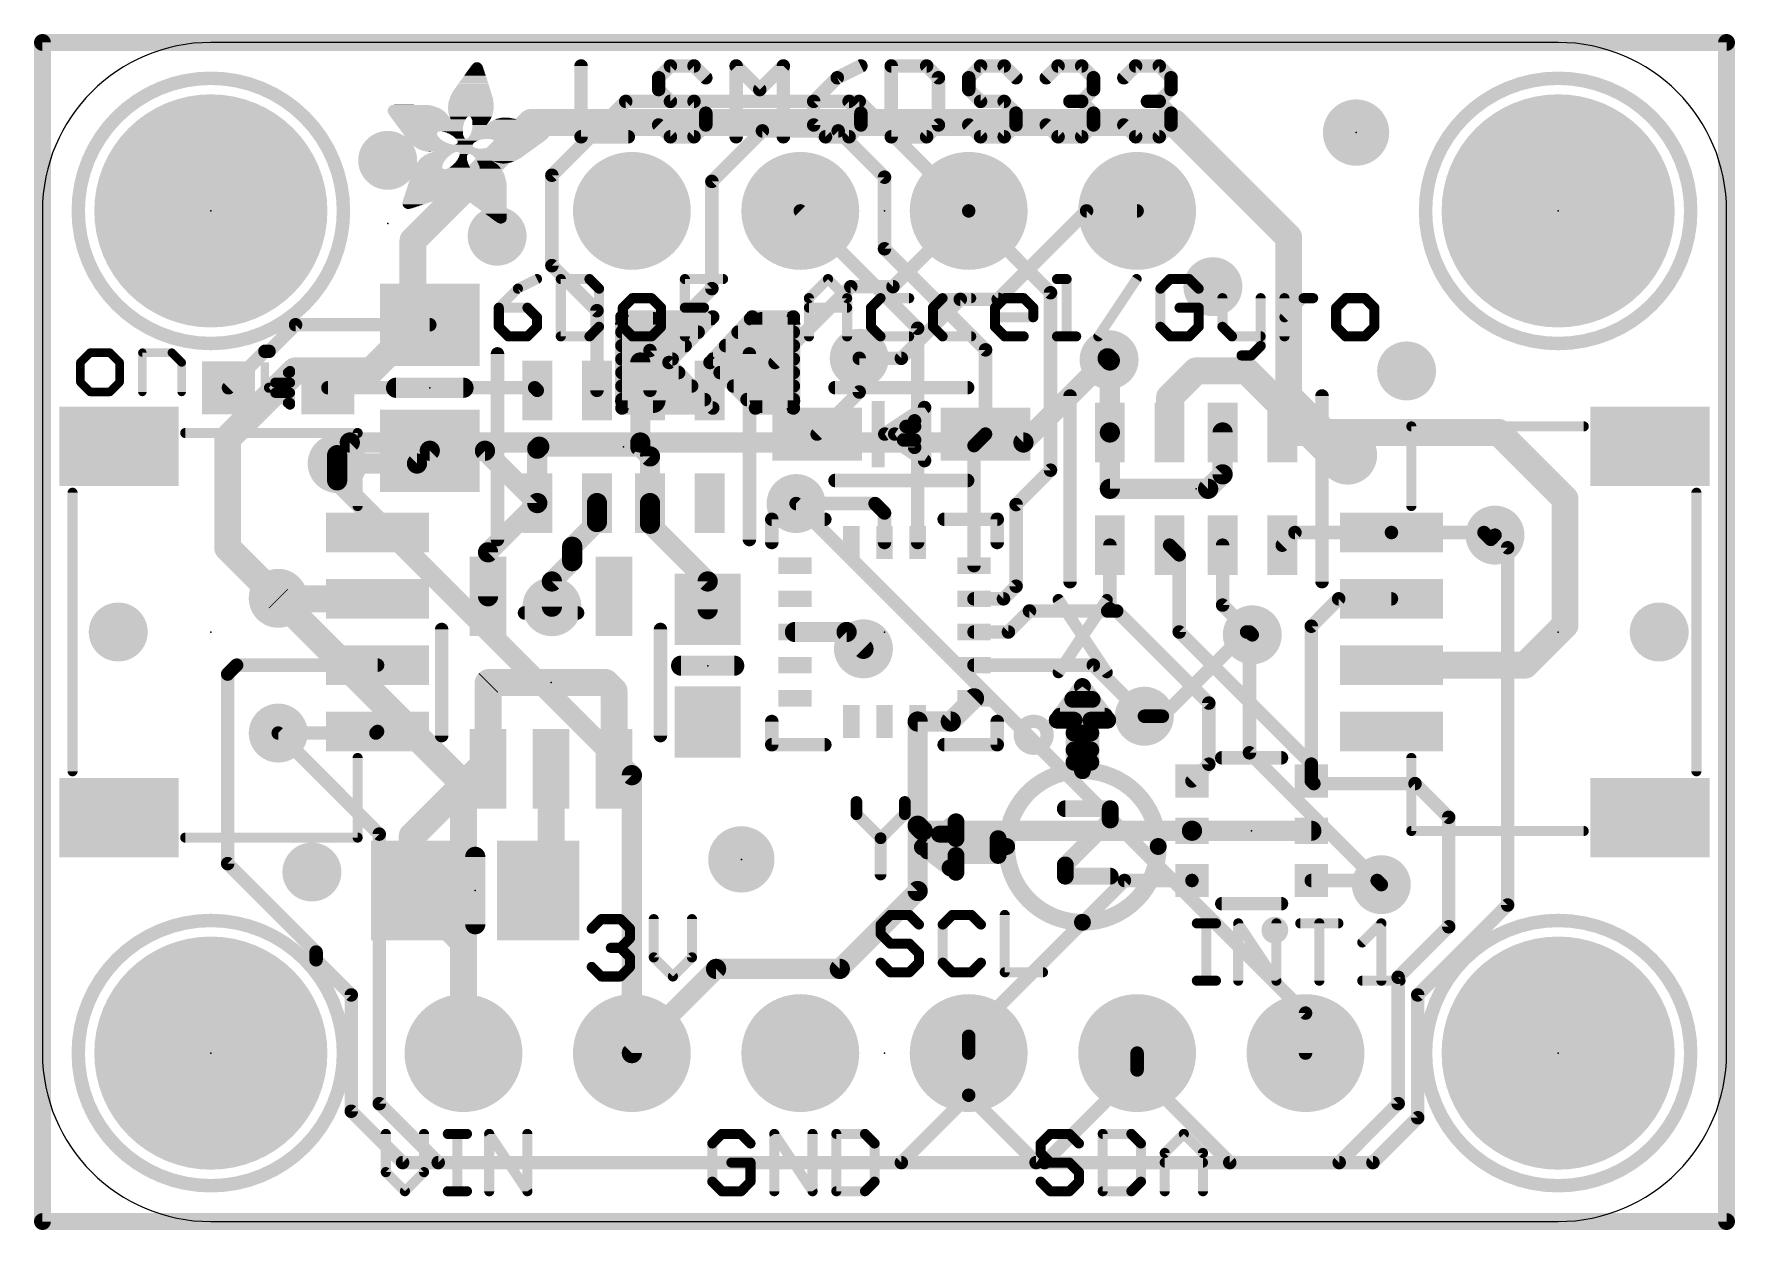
# Model space of a CAD drawing. Extents: x -0.1 to 25.5, y -0.1 to 17.9.
import ezdxf

# ---------------------------------------------------------------- set-up
doc = ezdxf.new("R2010")
doc.units = 0
for name, color, linetype in [('1', 12, 'CONTINUOUS'), ('16', 5, 'CONTINUOUS'), ('17', 110, 'CONTINUOUS'), ('18', 110, 'CONTINUOUS'), ('20', 53, 'CONTINUOUS'), ('21', 40, 'CONTINUOUS'), ('23', 40, 'CONTINUOUS')]:
    doc.layers.add(name, color=color, linetype=linetype)

# ---------------------------------------------------------------- blocks, each defined once
blk = doc.blocks.new('RECT121920X243840R50')
at = {"const_width": 0.1905}
blk.add_lwpolyline([(0.2858, -0.5715), (0.2858, 0.5715, 0.4142), (0.1905, 0.6668), (-0.1905, 0.6668, 0.4142), (-0.2858, 0.5715), (-0.2858, -0.5715, 0.4142), (-0.1905, -0.6668), (0.1905, -0.6668, 0.4142)], format="xyb", close=True, dxfattribs=at)
blk.add_solid([(-0.2159, -0.5969), (0.2159, -0.5969), (-0.2159, 0.5969), (0.2159, 0.5969)])
blk = doc.blocks.new('RECT')
blk.add_solid([(-0.5, -0.5), (0.5, -0.5), (-0.5, 0.5), (0.5, 0.5)])
blk = doc.blocks.new('PIE')
at = {"const_width": 0.5}
blk.add_lwpolyline([(0, -0.25, 1), (0, 0.25, 1), (0, -0.25)], format="xyb", dxfattribs=at)
blk = doc.blocks.new('ROUNDP')
at = {"const_width": 0.5}
blk.add_lwpolyline([(0, -0.25, 1), (0, 0.25, 1), (0, -0.25)], format="xyb", dxfattribs=at)
blk = doc.blocks.new('ROUNDV')
at = {"const_width": 0.5}
blk.add_lwpolyline([(0, -0.25, 1), (0, 0.25, 1), (0, -0.25)], format="xyb", dxfattribs=at)

msp = doc.modelspace()

# ---------------------------------------------------------------- linework, layer by layer
at = {"layer": '1'}
for points, const_width in [([(0, 17.78), (25.4, 17.78)], 0.254), ([(0, 0), (0, 17.78)], 0.254), ([(25.4, 17.78), (25.4, 0)], 0.254), ([(7.6835, 15.777), (8.7976, 16.891)], 0.2032), ([(8.7976, 16.891), (12.319, 16.891)], 0.2032), ([(12.319, 16.891), (13.97, 15.24)], 0.2032), ([(10.8585, 16.4465), (10.0965, 15.6845)], 0.2032), ([(12.0015, 16.4465), (10.8585, 16.4465)], 0.2032), ([(12.7, 15.748), (12.0015, 16.4465)], 0.2032), ([(7.6835, 14.4145), (7.6835, 15.777)], 0.2032), ([(10.0965, 15.6845), (10.0965, 14.0681)], 0.2032), ([(12.7, 14.6685), (12.7, 15.748)], 0.2032), ([(13.2, 13.47), (11.43, 15.24)], 0.2032), ([(15.2038, 14.0062), (13.97, 15.24)], 0.2032), ([(14.224, 13.1445), (12.7, 14.6685)], 0.2032), ([(8.363, 13.735), (7.6835, 14.4145)], 0.2032), ([(10.0965, 14.0681), (9.163, 13.1346)], 0.2032), ([(15.2038, 11.3303), (15.2038, 14.0062)], 0.2032), ([(3.4171, 13.1224), (3.8177, 13.523)], 0.2032), ([(3.8177, 13.523), (5.842, 13.523)], 0.2032), ([(8.363, 12.534), (8.363, 13.735)], 0.2032), ([(13.2, 10.24), (13.2, 13.47)], 0.2032), ([(2.806, 12.573), (3.3554, 13.1224)], 0.2032), ([(3.3554, 13.1224), (3.4171, 13.1224)], 0.2032), ([(9.163, 13.1346), (9.163, 12.534)], 0.2032), ([(12.319, 13.0175), (12.319, 12.5095)], 0.2032), ([(14.224, 11.8745), (14.224, 13.1445)], 0.2032), ([(16.0873, 12.9957), (16.099, 12.984)], 0.3048), ([(16.099, 12.984), (16.099, 11.899)], 0.3048), ([(16.999, 12.427), (17.399, 12.827)], 0.4064), ([(17.399, 12.827), (18.161, 12.827)], 0.4064), ([(18.161, 12.827), (18.699, 12.289)], 0.4064), ([(4.306, 12.573), (7.424, 12.573)], 0.2032), ([(7.424, 12.573), (7.463, 12.534)], 0.2032), ([(11.684, 11.8745), (12.319, 12.5095)], 0.2032), ([(16.999, 11.899), (16.999, 12.427)], 0.4064), ([(18.699, 12.289), (19.431, 11.557)], 0.4064), ([(18.699, 12.289), (18.699, 11.899)], 0.4064), ([(21.9623, 11.899), (18.699, 11.899)], 0.4064), ([(22.9631, 10.8981), (21.9623, 11.899)], 0.4064), ([(7.493, 11.684), (7.463, 11.654)], 0.3048), ([(7.463, 11.654), (7.463, 10.834)], 0.3048), ([(9.017, 11.684), (7.493, 11.684)], 0.3048), ([(9.163, 11.538), (9.017, 11.684)], 0.3048), ([(14.05, 11.7005), (14.224, 11.8745)], 0.2032), ([(14.05, 9.89), (14.05, 11.7005)], 0.2032), ([(16.099, 11.899), (16.099, 11.049)], 0.3048), ([(17.799, 11.2671), (17.799, 11.899)], 0.3048), ([(5.649, 11.43), (4.445, 11.43)], 0.3048), ([(5.842, 11.623), (5.649, 11.43)], 0.3048), ([(5.842, 11.623), (6.674, 11.623)], 0.3048), ([(6.674, 11.623), (7.463, 10.834)], 0.3048), ([(9.163, 10.834), (9.163, 11.538)], 0.3048), ([(19.685, 11.557), (19.431, 11.557)], 0.4064), ([(15.2038, 11.3303), (14.685, 10.8115)], 0.2032), ([(17.5809, 11.049), (17.799, 11.2671)], 0.3048), ([(16.099, 11.049), (17.5809, 11.049)], 0.3048), ([(22.9631, 8.9931), (22.9631, 10.8981)], 0.4064), ([(7.463, 10.834), (6.7208, 10.0918)], 0.3048), ([(8.363, 10.834), (8.363, 10.5482)], 0.3048), ([(9.163, 10.834), (9.163, 10.522)], 0.3048), ([(12.5577, 10.8268), (11.3665, 10.8268)], 0.2032), ([(12.7, 10.6845), (12.5577, 10.8268)], 0.2032), ([(12.7, 10.24), (12.7, 10.6845)], 0.2032), ([(14.685, 10.8115), (14.685, 9.5805)], 0.2032), ([(8.363, 10.5482), (7.9902, 10.1754)], 0.3048), ([(9.163, 10.522), (10.033, 9.652)], 0.3048), ([(7.9902, 10.1754), (7.9902, 9.9587)], 0.3048), ([(16.099, 10.199), (16.099, 9.241)], 0.2032), ([(16.999, 10.199), (17.145, 10.053)], 0.2032), ([(17.799, 9.2957), (17.799, 10.199)], 0.2032), ([(18.89, 10.39), (18.699, 10.199)], 0.2032), ([(20.346, 10.39), (18.89, 10.39)], 0.2032), ([(20.346, 10.39), (21.741, 10.39)], 0.2032), ([(21.741, 10.39), (21.844, 10.287)], 0.2032), ([(21.844, 10.287), (21.9075, 10.3505)], 0.2032), ([(6.7208, 10.0918), (6.7208, 9.4281)], 0.3048), ([(7.9902, 9.9587), (7.6835, 9.652)], 0.3048), ([(17.145, 10.053), (17.145, 8.89)], 0.2032), ([(7.6835, 9.652), (7.6835, 9.271)], 0.3048), ([(10.033, 9.652), (10.033, 9.232)], 0.3048), ([(3.564, 9.39), (3.556, 9.398)], 0.4064), ([(5.054, 9.39), (3.564, 9.39)], 0.4064), ([(14.685, 9.5805), (14.4945, 9.39)], 0.2032), ([(14.4945, 9.39), (14.05, 9.39)], 0.2032), ([(14.8867, 9.2075), (14.5692, 8.89)], 0.2032), ([(16.0655, 9.2075), (14.8867, 9.2075)], 0.2032), ([(16.099, 9.241), (16.0655, 9.2075)], 0.2032), ([(16.2015, 9.2075), (16.0655, 9.2075)], 0.2032), ([(17.5912, 7.8178), (16.2015, 9.2075)], 0.2032), ([(18.2474, 8.8473), (17.799, 9.2957)], 0.2032), ([(19.55, 9.39), (19.1372, 8.9772)], 0.2032), ([(20.346, 9.39), (19.55, 9.39)], 0.2032), ([(11.35, 8.89), (12.1285, 8.89)], 0.3048), ([(12.1285, 8.89), (12.3825, 8.636)], 0.3048), ([(14.05, 8.89), (14.5692, 8.89)], 0.2032), ([(17.145, 8.89), (19.1372, 6.8978)], 0.2032), ([(19.1372, 8.9772), (19.1372, 6.6428)], 0.2032), ([(22.36, 8.39), (22.9631, 8.9931)], 0.4064), ([(2.929, 8.39), (2.794, 8.255)], 0.2032), ([(5.054, 8.39), (2.929, 8.39)], 0.2032), ([(14.05, 8.39), (15.8497, 8.39)], 0.2032), ([(15.8497, 8.39), (16.6197, 7.62)], 0.2032), ([(20.346, 8.39), (22.36, 8.39)], 0.4064), ([(2.794, 8.255), (2.794, 5.3975)], 0.2032), ([(6.731, 8.128), (6.7208, 8.1178)], 0.4064), ([(6.7208, 8.1178), (6.7208, 6.8279)], 0.4064), ([(8.4938, 8.128), (6.731, 8.128)], 0.4064), ([(8.6208, 8.001), (8.4938, 8.128)], 0.4064), ([(8.6208, 6.8279), (8.6208, 8.001)], 0.4064), ([(14.05, 7.89), (13.7, 7.54)], 0.3048), ([(17.5912, 6.8968), (17.5912, 7.8178)], 0.2032), ([(5.03, 7.366), (3.556, 7.366)], 0.2032), ([(5.054, 7.39), (5.03, 7.366)], 0.2032), ([(13.2, 7.54), (13.2, 5.969)], 0.3048), ([(13.7, 7.54), (13.2, 7.54)], 0.3048), ([(6.5891, 6.8279), (5.5778, 5.8166)], 0.4064), ([(6.7208, 6.8279), (6.5891, 6.8279)], 0.4064), ([(7.6708, 6.8279), (7.6708, 5.1841)], 0.4064), ([(17.3372, 6.6428), (17.5912, 6.8968)], 0.2032), ([(19.1372, 6.8978), (19.1372, 6.6428)], 0.2032), ([(19.1372, 6.6428), (19.176, 6.604)], 0.2032), ([(19.176, 6.604), (20.701, 6.604)], 0.2032), ([(20.701, 6.604), (21.209, 6.096)], 0.2032), ([(21.209, 6.096), (21.209, 4.445)], 0.2032), ([(5.5778, 4.9911), (5.5778, 5.8166)], 0.4064), ([(13.2, 5.969), (13.2, 4.984)], 0.3048), ([(13.2762, 5.8928), (13.2, 5.969)], 0.3048), ([(17.3372, 5.8928), (13.2762, 5.8928)], 0.3048), ([(17.3372, 5.8928), (19.1372, 5.8928)], 0.3048), ([(2.794, 5.3975), (4.1275, 4.064)], 0.2032), ([(5.5778, 4.9911), (6.35, 4.2189)], 0.4064), ([(7.6708, 5.1841), (7.4778, 4.9911)], 0.4064), ([(7.6302, 5.1435), (7.4778, 4.9911)], 0.4064), ([(13.2, 4.984), (12.026, 3.81)], 0.3048), ([(13.97, 2.794), (16.3188, 5.1428)], 0.2032), ([(16.3188, 5.1428), (17.3372, 5.1428)], 0.2032), ([(17.3372, 5.1428), (17.3372, 5.1428)], 0.2032), ([(19.1372, 5.1428), (20.1302, 5.1428)], 0.2032), ([(20.1302, 5.1428), (20.193, 5.08)], 0.2032), ([(6.35, 4.2189), (6.35, 2.54)], 0.4064), ([(21.209, 4.445), (20.447, 3.683)], 0.2032), ([(4.1275, 4.064), (4.1275, 3.9472)], 0.2032), ([(4.1275, 3.9472), (4.6576, 3.4171)], 0.2032), ([(8.89, 2.54), (10.16, 3.81)], 0.3048), ([(12.026, 3.81), (10.16, 3.81)], 0.3048), ([(20.447, 3.683), (20.447, 1.778)], 0.2032), ([(4.6576, 3.4171), (4.6576, 1.6635)], 0.2032), ([(13.97, 2.794), (13.97, 2.54)], 0.2032), ([(16.51, 2.286), (16.51, 2.54)], 0.2032), ([(15.113, 0.889), (16.51, 2.286)], 0.2032), ([(17.907, 0.889), (16.51, 2.286)], 0.2032), ([(20.447, 1.778), (19.558, 0.889)], 0.2032), ([(4.6576, 1.6635), (5.4321, 0.889)], 0.2032), ([(5.4321, 0.889), (15.113, 0.889)], 0.2032), ([(19.558, 0.889), (17.907, 0.889)], 0.2032), ([(25.4, 0), (0, 0)], 0.254)]:
    msp.add_lwpolyline(points, dxfattribs=dict(at, const_width=const_width))
for points, const_width in [([(0, 17.8435, 1), (0, 17.7165)], 0.127), ([(0.0635, 17.78, 1), (-0.0635, 17.78)], 0.127), ([(25.4635, 17.78, 1), (25.3365, 17.78)], 0.127), ([(25.4, 17.7165, 1), (25.4, 17.8435)], 0.127), ([(8.7976, 16.9418, 1), (8.7976, 16.8402)], 0.1016), ([(8.8335, 16.8551, 1), (8.7616, 16.9269)], 0.1016), ([(12.3549, 16.9269, 1), (12.2831, 16.8551)], 0.1016), ([(12.319, 16.8402, 1), (12.319, 16.9418)], 0.1016), ([(10.8585, 16.4973, 1), (10.8585, 16.3957)], 0.1016), ([(10.8944, 16.4106, 1), (10.8226, 16.4824)], 0.1016), ([(12.0374, 16.4824, 1), (11.9656, 16.4106)], 0.1016), ([(12.0015, 16.3957, 1), (12.0015, 16.4973)], 0.1016), ([(7.7343, 15.777, 1), (7.6327, 15.777)], 0.1016), ([(7.6476, 15.8129, 1), (7.7194, 15.741)], 0.1016), ([(10.1473, 15.6845, 1), (10.0457, 15.6845)], 0.1016), ([(10.0606, 15.7204, 1), (10.1324, 15.6486)], 0.1016), ([(12.7508, 15.748, 1), (12.6492, 15.748)], 0.1016), ([(12.6641, 15.7121, 1), (12.7359, 15.7839)], 0.1016), ([(11.4659, 15.2759, 1), (11.3941, 15.2041)], 0.1016), ([(14.0059, 15.2759, 1), (13.9341, 15.2041)], 0.1016), ([(13.9341, 15.2041, 1), (14.0059, 15.2759)], 0.1016), ([(12.7359, 14.7044, 1), (12.6641, 14.6326)], 0.1016), ([(12.6492, 14.6685, 1), (12.7508, 14.6685)], 0.1016), ([(7.7194, 14.4504, 1), (7.6476, 14.3786)], 0.1016), ([(7.6327, 14.4145, 1), (7.7343, 14.4145)], 0.1016), ([(10.0457, 14.0681, 1), (10.1473, 14.0681)], 0.1016), ([(10.1324, 14.0321, 1), (10.0606, 14.104)], 0.1016), ([(15.2546, 14.0062, 1), (15.153, 14.0062)], 0.1016), ([(15.1679, 13.9703, 1), (15.2397, 14.0421)], 0.1016), ([(3.8177, 13.5738, 1), (3.8177, 13.4722)], 0.1016), ([(3.8537, 13.4871, 1), (3.7818, 13.5589)], 0.1016), ([(5.842, 13.4722, 1), (5.842, 13.5738)], 0.1016), ([(8.4138, 13.735, 1), (8.3122, 13.735)], 0.1016), ([(8.3271, 13.6991, 1), (8.3989, 13.7709)], 0.1016), ([(13.2508, 13.47, 1), (13.1492, 13.47)], 0.1016), ([(13.1641, 13.4341, 1), (13.2359, 13.5059)], 0.1016), ([(3.3554, 13.1732, 1), (3.3554, 13.0716)], 0.1016), ([(3.3913, 13.0865, 1), (3.3195, 13.1583)], 0.1016), ([(3.3812, 13.1583, 1), (3.4531, 13.0865)], 0.1016), ([(3.4171, 13.0716, 1), (3.4171, 13.1732)], 0.1016), ([(9.2138, 13.1346, 1), (9.1122, 13.1346)], 0.1016), ([(9.1271, 13.1705, 1), (9.1989, 13.0986)], 0.1016), ([(12.3698, 13.0175, 1), (12.2682, 13.0175)], 0.1016), ([(14.2748, 13.1445, 1), (14.1732, 13.1445)], 0.1016), ([(14.1881, 13.1086, 1), (14.2599, 13.1804)], 0.1016), ([(16.1412, 13.0495, 1), (16.0335, 12.9418)], 0.1524), ([(16.1752, 12.984, 1), (16.0228, 12.984)], 0.1524), ([(16.0451, 12.9301, 1), (16.1529, 13.0379)], 0.1524), ([(17.399, 12.9286, 1), (17.399, 12.7254)], 0.2032), ([(17.4708, 12.7552, 1), (17.3272, 12.8988)], 0.2032), ([(18.2328, 12.8988, 1), (18.0892, 12.7552)], 0.2032), ([(18.161, 12.7254, 1), (18.161, 12.9286)], 0.2032), ([(2.7701, 12.6089, 1), (2.8419, 12.5371)], 0.1016), ([(4.306, 12.6238, 1), (4.306, 12.5222)], 0.1016), ([(7.4599, 12.6089, 1), (7.3881, 12.5371)], 0.1016), ([(7.424, 12.5222, 1), (7.424, 12.6238)], 0.1016), ([(7.4271, 12.4981, 1), (7.4989, 12.5699)], 0.1016), ([(8.3122, 12.534, 1), (8.4138, 12.534)], 0.1016), ([(9.1122, 12.534, 1), (9.2138, 12.534)], 0.1016), ([(12.3549, 12.4736, 1), (12.2831, 12.5454)], 0.1016), ([(17.1006, 12.427, 1), (16.8974, 12.427)], 0.2032), ([(16.9272, 12.4988, 1), (17.0708, 12.3552)], 0.2032), ([(12.2682, 12.5095, 1), (12.3698, 12.5095)], 0.1016), ([(18.8006, 12.289, 1), (18.5974, 12.289)], 0.2032), ([(18.7708, 12.3608, 1), (18.6272, 12.2172)], 0.2032), ([(18.6272, 12.2172, 1), (18.7708, 12.3608)], 0.2032), ([(18.699, 12.0006, 1), (18.699, 11.7974)], 0.2032), ([(22.0341, 11.9708, 1), (21.8904, 11.8272)], 0.2032), ([(21.9623, 11.7974, 1), (21.9623, 12.0006)], 0.2032), ([(7.5392, 11.654, 1), (7.3868, 11.654)], 0.1524), ([(7.493, 11.7602, 1), (7.493, 11.6078)], 0.1524), ([(7.5469, 11.6301, 1), (7.4391, 11.7379)], 0.1524), ([(9.0709, 11.7379, 1), (8.9631, 11.6301)], 0.1524), ([(9.017, 11.6078, 1), (9.017, 11.7602)], 0.1524), ([(11.6481, 11.9104, 1), (11.7199, 11.8386)], 0.1016), ([(14.1008, 11.7005, 1), (13.9992, 11.7005)], 0.1016), ([(14.1732, 11.8745, 1), (14.2748, 11.8745)], 0.1016), ([(14.2599, 11.8386, 1), (14.1881, 11.9104)], 0.1016), ([(16.1752, 11.899, 1), (16.0228, 11.899)], 0.1524), ([(16.0228, 11.899, 1), (16.1752, 11.899)], 0.1524), ([(16.8974, 11.899, 1), (17.1006, 11.899)], 0.2032), ([(17.8752, 11.899, 1), (17.7228, 11.899)], 0.1524), ([(18.5974, 11.899, 1), (18.8006, 11.899)], 0.2032), ([(4.445, 11.5062, 1), (4.445, 11.3538)], 0.1524), ([(5.5951, 11.4839, 1), (5.7029, 11.3761)], 0.1524), ([(5.649, 11.3538, 1), (5.649, 11.5062)], 0.1524), ([(5.842, 11.6992, 1), (5.842, 11.5468)], 0.1524), ([(5.8959, 11.5691, 1), (5.7881, 11.6769)], 0.1524), ([(6.7279, 11.6769, 1), (6.6201, 11.5691)], 0.1524), ([(6.674, 11.5468, 1), (6.674, 11.6992)], 0.1524), ([(7.4091, 11.7079, 1), (7.5169, 11.6001)], 0.1524), ([(9.2392, 11.538, 1), (9.0868, 11.538)], 0.1524), ([(9.1091, 11.4841, 1), (9.2169, 11.5919)], 0.1524), ([(14.0141, 11.7364, 1), (14.0859, 11.6646)], 0.1016), ([(19.431, 11.6586, 1), (19.431, 11.4554)], 0.2032), ([(19.3592, 11.4852, 1), (19.5028, 11.6288)], 0.2032), ([(19.685, 11.4554, 1), (19.685, 11.6586)], 0.2032), ([(15.153, 11.3303, 1), (15.2546, 11.3303)], 0.1016), ([(15.2397, 11.2944, 1), (15.1679, 11.3662)], 0.1016), ([(17.7228, 11.2671, 1), (17.8752, 11.2671)], 0.1524), ([(17.8529, 11.2132, 1), (17.7451, 11.321)], 0.1524), ([(16.099, 11.1252, 1), (16.099, 10.9728)], 0.1524), ([(16.0228, 11.049, 1), (16.1752, 11.049)], 0.1524), ([(17.527, 11.1029, 1), (17.6348, 10.9951)], 0.1524), ([(17.5809, 10.9728, 1), (17.5809, 11.1252)], 0.1524), ([(23.0647, 10.8981, 1), (22.8615, 10.8981)], 0.2032), ([(22.8913, 10.8263, 1), (23.035, 10.97)], 0.2032), ([(7.3868, 10.834, 1), (7.5392, 10.834)], 0.1524), ([(7.5169, 10.7801, 1), (7.4091, 10.8879)], 0.1524), ([(7.4091, 10.7801, 1), (7.5169, 10.8879)], 0.1524), ([(8.4392, 10.834, 1), (8.2868, 10.834)], 0.1524), ([(9.2392, 10.834, 1), (9.0868, 10.834)], 0.1524), ([(9.0868, 10.834, 1), (9.2392, 10.834)], 0.1524), ([(11.3665, 10.8776, 1), (11.3665, 10.776)], 0.1016), ([(12.5936, 10.8627, 1), (12.5218, 10.7909)], 0.1016), ([(12.5577, 10.776, 1), (12.5577, 10.8776)], 0.1016), ([(12.7508, 10.6845, 1), (12.6492, 10.6845)], 0.1016), ([(14.7358, 10.8115, 1), (14.6342, 10.8115)], 0.1016), ([(14.6491, 10.8474, 1), (14.7209, 10.7756)], 0.1016), ([(8.2868, 10.5482, 1), (8.4392, 10.5482)], 0.1524), ([(8.4169, 10.4943, 1), (8.3091, 10.6021)], 0.1524), ([(9.2169, 10.5759, 1), (9.1091, 10.4681)], 0.1524), ([(9.0868, 10.522, 1), (9.2392, 10.522)], 0.1524), ([(12.6641, 10.6486, 1), (12.7359, 10.7204)], 0.1016), ([(8.0664, 10.1754, 1), (7.914, 10.1754)], 0.1524), ([(7.9363, 10.2293, 1), (8.0441, 10.1215)], 0.1524), ([(12.6492, 10.24, 1), (12.7508, 10.24)], 0.1016), ([(13.1492, 10.24, 1), (13.2508, 10.24)], 0.1016), ([(16.1498, 10.199, 1), (16.0482, 10.199)], 0.1016), ([(17.0349, 10.2349, 1), (16.9631, 10.1631)], 0.1016), ([(17.8498, 10.199, 1), (17.7482, 10.199)], 0.1016), ([(18.6631, 10.2349, 1), (18.7349, 10.1631)], 0.1016), ([(18.89, 10.4408, 1), (18.89, 10.3392)], 0.1016), ([(18.9259, 10.3541, 1), (18.8541, 10.4259)], 0.1016), ([(20.346, 10.4408, 1), (20.346, 10.3392)], 0.1016), ([(20.346, 10.3392, 1), (20.346, 10.4408)], 0.1016), ([(21.7769, 10.4259, 1), (21.7051, 10.3541)], 0.1016), ([(21.741, 10.3392, 1), (21.741, 10.4408)], 0.1016), ([(21.8081, 10.3229, 1), (21.8799, 10.2511)], 0.1016), ([(21.8081, 10.2511, 1), (21.8799, 10.3229)], 0.1016), ([(21.9434, 10.3146, 1), (21.8716, 10.3864)], 0.1016), ([(6.797, 10.0918, 1), (6.6446, 10.0918)], 0.1524), ([(6.6669, 10.1457, 1), (6.7747, 10.0379)], 0.1524), ([(7.914, 9.9587, 1), (8.0664, 9.9587)], 0.1524), ([(8.0441, 9.9048, 1), (7.9363, 10.0126)], 0.1524), ([(17.1958, 10.053, 1), (17.0942, 10.053)], 0.1016), ([(17.1091, 10.0171, 1), (17.1809, 10.0889)], 0.1016), ([(7.7597, 9.652, 1), (7.6073, 9.652)], 0.1524), ([(7.6296, 9.7059, 1), (7.7374, 9.5981)], 0.1524), ([(10.1092, 9.652, 1), (9.9568, 9.652)], 0.1524), ([(9.9791, 9.5981, 1), (10.0869, 9.7059)], 0.1524), ([(13.9992, 9.89, 1), (14.1008, 9.89)], 0.1016), ([(3.6278, 9.4698, 1), (3.4842, 9.3262)], 0.2032), ([(3.564, 9.4916, 1), (3.564, 9.2884)], 0.2032), ([(3.4922, 9.3182, 1), (3.6358, 9.4618)], 0.2032), ([(5.054, 9.2884, 1), (5.054, 9.4916)], 0.2032), ([(6.6446, 9.4281, 1), (6.797, 9.4281)], 0.1524), ([(14.6342, 9.5805, 1), (14.7358, 9.5805)], 0.1016), ([(14.7209, 9.5446, 1), (14.6491, 9.6164)], 0.1016), ([(7.6073, 9.271, 1), (7.7597, 9.271)], 0.1524), ([(9.9568, 9.232, 1), (10.1092, 9.232)], 0.1524), ([(14.05, 9.4408, 1), (14.05, 9.3392)], 0.1016), ([(14.4586, 9.4259, 1), (14.5304, 9.3541)], 0.1016), ([(14.4945, 9.3392, 1), (14.4945, 9.4408)], 0.1016), ([(14.8867, 9.2583, 1), (14.8867, 9.1567)], 0.1016), ([(14.9227, 9.1716, 1), (14.8508, 9.2434)], 0.1016), ([(16.0655, 9.2583, 1), (16.0655, 9.1567)], 0.1016), ([(16.0296, 9.2434, 1), (16.1014, 9.1716)], 0.1016), ([(16.0482, 9.241, 1), (16.1498, 9.241)], 0.1016), ([(16.1349, 9.2051, 1), (16.0631, 9.2769)], 0.1016), ([(16.0655, 9.1567, 1), (16.0655, 9.2583)], 0.1016), ([(16.2374, 9.2434, 1), (16.1656, 9.1716)], 0.1016), ([(16.2015, 9.1567, 1), (16.2015, 9.2583)], 0.1016), ([(17.8349, 9.3316, 1), (17.7631, 9.2598)], 0.1016), ([(17.7482, 9.2957, 1), (17.8498, 9.2957)], 0.1016), ([(19.55, 9.4408, 1), (19.55, 9.3392)], 0.1016), ([(19.5859, 9.3541, 1), (19.5141, 9.4259)], 0.1016), ([(20.346, 9.3392, 1), (20.346, 9.4408)], 0.1016), ([(11.35, 8.9662, 1), (11.35, 8.8138)], 0.1524), ([(12.1824, 8.9439, 1), (12.0746, 8.8361)], 0.1524), ([(12.1285, 8.8138, 1), (12.1285, 8.9662)], 0.1524), ([(14.05, 8.9408, 1), (14.05, 8.8392)], 0.1016), ([(14.5692, 8.8392, 1), (14.5692, 8.9408)], 0.1016), ([(17.1809, 8.9259, 1), (17.1091, 8.8541)], 0.1016), ([(19.188, 8.9772, 1), (19.0864, 8.9772)], 0.1016), ([(19.1013, 9.0131, 1), (19.1731, 8.9413)], 0.1016), ([(22.8615, 8.9931, 1), (23.0647, 8.9931)], 0.2032), ([(23.035, 8.9213, 1), (22.8913, 9.065)], 0.2032), ([(12.3286, 8.5821, 1), (12.4364, 8.6899)], 0.1524), ([(14.5333, 8.9259, 1), (14.6052, 8.8541)], 0.1016), ([(17.0942, 8.89, 1), (17.1958, 8.89)], 0.1016), ([(18.2115, 8.8114, 1), (18.2833, 8.8832)], 0.1016), ([(2.929, 8.4408, 1), (2.929, 8.3392)], 0.1016), ([(2.9649, 8.3541, 1), (2.8931, 8.4259)], 0.1016), ([(5.054, 8.3392, 1), (5.054, 8.4408)], 0.1016), ([(14.05, 8.4408, 1), (14.05, 8.3392)], 0.1016), ([(15.8856, 8.4259, 1), (15.8138, 8.3541)], 0.1016), ([(15.8497, 8.3392, 1), (15.8497, 8.4408)], 0.1016), ([(20.346, 8.4916, 1), (20.346, 8.2884)], 0.2032), ([(22.2882, 8.4618, 1), (22.4318, 8.3182)], 0.2032), ([(22.36, 8.2884, 1), (22.36, 8.4916)], 0.2032), ([(2.8448, 8.255, 1), (2.7432, 8.255)], 0.1016), ([(2.7581, 8.2909, 1), (2.8299, 8.2191)], 0.1016), ([(6.8224, 8.1178, 1), (6.6192, 8.1178)], 0.2032), ([(6.649, 8.1896, 1), (6.7926, 8.046)], 0.2032), ([(6.731, 8.2296, 1), (6.731, 8.0264)], 0.2032), ([(6.8028, 8.0562, 1), (6.6592, 8.1998)], 0.2032), ([(8.5656, 8.1998, 1), (8.422, 8.0562)], 0.2032), ([(8.4938, 8.0264, 1), (8.4938, 8.2296)], 0.2032), ([(8.7224, 8.001, 1), (8.5192, 8.001)], 0.2032), ([(8.549, 7.9292, 1), (8.6926, 8.0728)], 0.2032), ([(14.1039, 7.8361, 1), (13.9961, 7.9439)], 0.1524), ([(16.5838, 7.5841, 1), (16.6556, 7.6559)], 0.1016), ([(17.642, 7.8178, 1), (17.5404, 7.8178)], 0.1016), ([(17.5553, 7.7819, 1), (17.6271, 7.8537)], 0.1016), ([(3.556, 7.4168, 1), (3.556, 7.3152)], 0.1016), ([(4.9941, 7.4019, 1), (5.0659, 7.3301)], 0.1016), ([(5.0899, 7.3541, 1), (5.0181, 7.4259)], 0.1016), ([(5.03, 7.3152, 1), (5.03, 7.4168)], 0.1016), ([(13.2762, 7.54, 1), (13.1238, 7.54)], 0.1524), ([(13.2, 7.6162, 1), (13.2, 7.4638)], 0.1524), ([(13.6461, 7.5939, 1), (13.7539, 7.4861)], 0.1524), ([(13.7, 7.4638, 1), (13.7, 7.6162)], 0.1524), ([(6.5891, 6.9295, 1), (6.5891, 6.7263)], 0.2032), ([(6.6609, 6.7561, 1), (6.5173, 6.8997)], 0.2032), ([(6.6192, 6.8279, 1), (6.8224, 6.8279)], 0.2032), ([(6.7208, 6.7263, 1), (6.7208, 6.9295)], 0.2032), ([(7.7724, 6.8279, 1), (7.5692, 6.8279)], 0.2032), ([(8.5192, 6.8279, 1), (8.7224, 6.8279)], 0.2032), ([(17.5404, 6.8968, 1), (17.642, 6.8968)], 0.1016), ([(17.6271, 6.8609, 1), (17.5553, 6.9327)], 0.1016), ([(19.188, 6.8978, 1), (19.0864, 6.8978)], 0.1016), ([(19.1013, 6.8619, 1), (19.1731, 6.9337)], 0.1016), ([(17.3013, 6.6787, 1), (17.3731, 6.6069)], 0.1016), ([(19.1731, 6.6787, 1), (19.1013, 6.6069)], 0.1016), ([(19.0864, 6.6428, 1), (19.188, 6.6428)], 0.1016), ([(19.0864, 6.6428, 1), (19.188, 6.6428)], 0.1016), ([(19.176, 6.6548, 1), (19.176, 6.5532)], 0.1016), ([(19.1401, 6.5681, 1), (19.2119, 6.6399)], 0.1016), ([(20.7369, 6.6399, 1), (20.6651, 6.5681)], 0.1016), ([(20.701, 6.5532, 1), (20.701, 6.6548)], 0.1016), ([(21.2598, 6.096, 1), (21.1582, 6.096)], 0.1016), ([(21.1731, 6.0601, 1), (21.2449, 6.1319)], 0.1016), ([(5.6794, 5.8166, 1), (5.4762, 5.8166)], 0.2032), ([(5.506, 5.8884, 1), (5.6496, 5.7448)], 0.2032), ([(13.2762, 5.969, 1), (13.1238, 5.969)], 0.1524), ([(13.2539, 6.0229, 1), (13.1461, 5.9151)], 0.1524), ([(13.1238, 5.969, 1), (13.2762, 5.969)], 0.1524), ([(13.2762, 5.969, 1), (13.2762, 5.8166)], 0.1524), ([(13.2223, 5.8389, 1), (13.3301, 5.9467)], 0.1524), ([(17.3372, 5.969, 1), (17.3372, 5.8166)], 0.1524), ([(17.3372, 5.8166, 1), (17.3372, 5.969)], 0.1524), ([(19.1372, 5.8166, 1), (19.1372, 5.969)], 0.1524), ([(2.8299, 5.4334, 1), (2.7581, 5.3616)], 0.1016), ([(2.7432, 5.3975, 1), (2.8448, 5.3975)], 0.1016), ([(5.6496, 5.0629, 1), (5.506, 4.9193)], 0.2032), ([(7.406, 5.0629, 1), (7.5496, 4.9193)], 0.2032), ([(7.406, 5.0629, 1), (7.5496, 4.9193)], 0.2032), ([(7.702, 5.0717, 1), (7.5584, 5.2153)], 0.2032), ([(7.5692, 5.1841, 1), (7.7724, 5.1841)], 0.2032), ([(7.7426, 5.1123, 1), (7.599, 5.2559)], 0.2032), ([(13.2539, 4.9301, 1), (13.1461, 5.0379)], 0.1524), ([(16.3188, 5.1936, 1), (16.3188, 5.092)], 0.1016), ([(16.3547, 5.1069, 1), (16.2829, 5.1787)], 0.1016), ([(17.3731, 5.1787, 1), (17.3013, 5.1069)], 0.1016), ([(17.3013, 5.1069, 1), (17.3731, 5.1787)], 0.1016), ([(17.3372, 5.092, 1), (17.3372, 5.1936)], 0.1016), ([(19.1372, 5.1936, 1), (19.1372, 5.092)], 0.1016), ([(20.1661, 5.1787, 1), (20.0943, 5.1069)], 0.1016), ([(20.1302, 5.092, 1), (20.1302, 5.1936)], 0.1016), ([(20.1571, 5.0441, 1), (20.2289, 5.1159)], 0.1016), ([(5.4762, 4.9911, 1), (5.6794, 4.9911)], 0.2032), ([(13.1238, 4.984, 1), (13.2762, 4.984)], 0.1524), ([(6.4516, 4.2189, 1), (6.2484, 4.2189)], 0.2032), ([(6.2782, 4.1471, 1), (6.4218, 4.2907)], 0.2032), ([(21.1582, 4.445, 1), (21.2598, 4.445)], 0.1016), ([(21.2449, 4.4091, 1), (21.1731, 4.4809)], 0.1016), ([(4.1783, 4.064, 1), (4.0767, 4.064)], 0.1016), ([(4.0916, 4.0281, 1), (4.1634, 4.0999)], 0.1016), ([(4.1634, 3.9832, 1), (4.0916, 3.9113)], 0.1016), ([(4.0767, 3.9472, 1), (4.1783, 3.9472)], 0.1016), ([(10.16, 3.8862, 1), (10.16, 3.7338)], 0.1524), ([(10.2139, 3.7561, 1), (10.1061, 3.8639)], 0.1524), ([(11.9721, 3.8639, 1), (12.0799, 3.7561)], 0.1524), ([(12.026, 3.7338, 1), (12.026, 3.8862)], 0.1524), ([(20.4978, 3.683, 1), (20.3962, 3.683)], 0.1016), ([(20.4111, 3.7189, 1), (20.4829, 3.6471)], 0.1016), ([(4.7084, 3.4171, 1), (4.6068, 3.4171)], 0.1016), ([(4.6217, 3.3812, 1), (4.6935, 3.4531)], 0.1016), ([(14.0208, 2.794, 1), (13.9192, 2.794)], 0.1016), ([(13.9341, 2.8299, 1), (14.0059, 2.7581)], 0.1016), ([(6.2484, 2.54, 1), (6.4516, 2.54)], 0.2032), ([(8.8361, 2.5939, 1), (8.9439, 2.4861)], 0.1524), ([(13.9192, 2.54, 1), (14.0208, 2.54)], 0.1016), ([(16.5608, 2.54, 1), (16.4592, 2.54)], 0.1016), ([(16.5459, 2.3219, 1), (16.4741, 2.2501)], 0.1016), ([(16.4592, 2.286, 1), (16.5608, 2.286)], 0.1016), ([(16.5459, 2.2501, 1), (16.4741, 2.3219)], 0.1016), ([(20.3962, 1.778, 1), (20.4978, 1.778)], 0.1016), ([(20.4829, 1.7421, 1), (20.4111, 1.8139)], 0.1016), ([(4.6935, 1.6994, 1), (4.6217, 1.6275)], 0.1016), ([(4.6068, 1.6635, 1), (4.7084, 1.6635)], 0.1016), ([(5.4321, 0.9398, 1), (5.4321, 0.8382)], 0.1016), ([(5.3961, 0.8531, 1), (5.468, 0.9249)], 0.1016), ([(15.0771, 0.9249, 1), (15.1489, 0.8531)], 0.1016), ([(15.113, 0.8382, 1), (15.113, 0.9398)], 0.1016), ([(17.907, 0.9398, 1), (17.907, 0.8382)], 0.1016), ([(17.8711, 0.8531, 1), (17.9429, 0.9249)], 0.1016), ([(19.5221, 0.9249, 1), (19.5939, 0.8531)], 0.1016), ([(19.558, 0.8382, 1), (19.558, 0.9398)], 0.1016), ([(0, 0.0635, 1), (0, -0.0635)], 0.127), ([(-0.0635, 0, 1), (0.0635, 0)], 0.127), ([(25.3365, 0, 1), (25.4635, 0)], 0.127), ([(25.4, -0.0635, 1), (25.4, 0.0635)], 0.127)]:
    msp.add_lwpolyline(points, format="xyb", dxfattribs=dict(at, const_width=const_width))
at = {"layer": '16'}
for points, const_width in [([(0, 17.78), (25.4, 17.78)], 0.254), ([(0, 0), (0, 17.78)], 0.254), ([(25.4, 17.78), (25.4, 0)], 0.254), ([(5.588, 14.7924), (7.3691, 16.5735)], 0.4064), ([(7.3691, 16.5735), (17.0636, 16.5735)], 0.4064), ([(17.0636, 16.5735), (18.796, 14.8411)], 0.4064), ([(13.97, 15.24), (12.827, 14.097)], 0.2032), ([(15.748, 15.24), (14.4145, 13.9065)], 0.2032), ([(16.51, 15.24), (15.748, 15.24)], 0.2032), ([(5.588, 13.462), (5.588, 14.7924)], 0.4064), ([(18.796, 14.8411), (18.796, 12.446)], 0.4064), ([(12.192, 14.097), (11.049, 12.954)], 0.2032), ([(12.827, 14.097), (12.192, 14.097)], 0.2032), ([(13.843, 13.9065), (12.954, 13.0175)], 0.2032), ([(14.4145, 13.9065), (13.843, 13.9065)], 0.2032), ([(4.953, 12.827), (5.588, 13.462)], 0.4064), ([(8.74, 12.2674), (8.74, 13.6406)], 0.2032), ([(8.74, 13.6406), (10.11, 13.6406)], 0.2032), ([(8.74, 13.6144), (10.0848, 13.6144)], 0.2032), ([(10.11, 13.6406), (9.4488, 12.954)], 0.2032), ([(10.7045, 13.6406), (10.0679, 12.954)], 0.2032), ([(10.6802, 13.6144), (11.326, 13.6144)], 0.2032), ([(11.326, 13.6406), (10.7045, 13.6406)], 0.2032), ([(11.326, 12.2674), (11.326, 13.6406)], 0.2032), ([(8.74, 13.4112), (9.8891, 13.4112)], 0.2032), ([(10.4918, 13.4112), (11.326, 13.4112)], 0.2032), ([(8.74, 13.208), (9.6934, 13.208)], 0.2032), ([(8.74, 13.0048), (9.4977, 13.0048)], 0.2032), ([(9.017, 12.954), (9.017, 11.7475)], 0.3048), ([(10.115, 13.0048), (11.326, 13.0048)], 0.2032), ([(10.3034, 13.208), (11.326, 13.208)], 0.2032), ([(12.319, 13.0175), (12.954, 13.0175)], 0.2032), ([(14.7955, 11.7475), (16.0655, 13.0175)], 0.3048), ([(16.0873, 12.9957), (16.0655, 13.0175)], 0.3048), ([(2.794, 11.811), (3.81, 12.827)], 0.4064), ([(3.81, 12.827), (4.953, 12.827)], 0.4064), ([(8.74, 12.8016), (9.5956, 12.8016)], 0.2032), ([(9.4488, 12.954), (10.11, 12.2674)], 0.2032), ([(10.0679, 12.954), (10.7545, 12.2674)], 0.2032), ([(10.2203, 12.8016), (11.326, 12.8016)], 0.2032), ([(8.74, 12.5984), (9.7912, 12.5984)], 0.2032), ([(10.4235, 12.5984), (11.326, 12.5984)], 0.2032), ([(18.796, 12.446), (19.685, 11.557)], 0.4064), ([(8.74, 12.3952), (9.9869, 12.3952)], 0.2032), ([(10.11, 12.2674), (8.74, 12.2674)], 0.2032), ([(10.6267, 12.3952), (11.326, 12.3952)], 0.2032), ([(10.7545, 12.2674), (11.326, 12.2674)], 0.2032), ([(2.794, 10.16), (2.794, 11.811)], 0.4064), ([(4.6355, 11.7475), (4.445, 11.557)], 0.3048), ([(9.017, 11.7475), (4.6355, 11.7475)], 0.3048), ([(14.7955, 11.7475), (9.017, 11.7475)], 0.3048), ([(4.445, 11.43), (4.445, 11.557)], 0.3048), ([(4.445, 11.176), (4.445, 11.43)], 0.3048), ([(8.89, 6.731), (4.445, 11.176)], 0.3048), ([(11.3665, 10.8268), (19.05, 3.1433)], 0.2032), ([(3.556, 9.398), (2.794, 10.16)], 0.4064), ([(21.9075, 10.3505), (22.098, 10.16)], 0.2032), ([(22.098, 10.16), (22.098, 4.7727)], 0.2032), ([(3.556, 9.398), (6.35, 6.604)], 0.4064), ([(16.891, 7.62), (18.161, 8.89)], 0.2032), ([(18.161, 8.89), (18.2047, 8.89)], 0.2032), ([(18.2047, 8.89), (18.2474, 8.8473)], 0.2032), ([(18.2047, 7.0683), (18.2047, 8.89)], 0.2032), ([(16.6197, 7.62), (16.891, 7.62)], 0.2032), ([(3.556, 7.366), (5.08, 5.842)], 0.2032), ([(20.193, 5.08), (18.2047, 7.0683)], 0.2032), ([(6.35, 6.604), (6.35, 2.54)], 0.4064), ([(8.89, 2.54), (8.89, 6.731)], 0.3048), ([(5.08, 5.842), (5.08, 1.778)], 0.2032), ([(22.098, 4.7727), (20.7424, 3.4171)], 0.2032), ([(20.7424, 3.4171), (20.7424, 1.5654)], 0.2032), ([(19.05, 3.1433), (19.05, 2.54)], 0.2032), ([(13.97, 1.905), (13.97, 2.54)], 0.2032), ([(5.08, 1.778), (5.969, 0.889)], 0.2032), ([(12.954, 0.889), (13.97, 1.905)], 0.2032), ([(14.986, 0.889), (13.97, 1.905)], 0.2032), ([(20.7424, 1.5654), (20.066, 0.889)], 0.2032), ([(5.969, 0.889), (12.954, 0.889)], 0.2032), ([(20.066, 0.889), (14.986, 0.889)], 0.2032), ([(25.4, 0), (0, 0)], 0.254)]:
    msp.add_lwpolyline(points, dxfattribs=dict(at, const_width=const_width))
for points, const_width in [([(0, 17.8435, 1), (0, 17.7165)], 0.127), ([(0.0635, 17.78, 1), (-0.0635, 17.78)], 0.127), ([(25.4635, 17.78, 1), (25.3365, 17.78)], 0.127), ([(25.4, 17.7165, 1), (25.4, 17.8435)], 0.127), ([(7.3691, 16.6751, 1), (7.3691, 16.4719)], 0.2032), ([(7.441, 16.5017, 1), (7.2973, 16.6453)], 0.2032), ([(17.1355, 16.6453, 1), (16.9918, 16.5017)], 0.2032), ([(17.0636, 16.4719, 1), (17.0636, 16.6751)], 0.2032), ([(14.0059, 15.2041, 1), (13.9341, 15.2759)], 0.1016), ([(15.748, 15.2908, 1), (15.748, 15.1892)], 0.1016), ([(15.7839, 15.2041, 1), (15.7121, 15.2759)], 0.1016), ([(16.51, 15.1892, 1), (16.51, 15.2908)], 0.1016), ([(5.6896, 14.7924, 1), (5.4864, 14.7924)], 0.2032), ([(5.5162, 14.8642, 1), (5.6598, 14.7205)], 0.2032), ([(18.8976, 14.8411, 1), (18.6944, 14.8411)], 0.2032), ([(18.7242, 14.7693, 1), (18.8678, 14.913)], 0.2032), ([(12.192, 14.1478, 1), (12.192, 14.0462)], 0.1016), ([(12.2279, 14.0611, 1), (12.1561, 14.1329)], 0.1016), ([(12.7911, 14.1329, 1), (12.8629, 14.0611)], 0.1016), ([(12.827, 14.0462, 1), (12.827, 14.1478)], 0.1016), ([(13.843, 13.9573, 1), (13.843, 13.8557)], 0.1016), ([(13.8789, 13.8706, 1), (13.8071, 13.9424)], 0.1016), ([(14.3786, 13.9424, 1), (14.4504, 13.8706)], 0.1016), ([(14.4145, 13.8557, 1), (14.4145, 13.9573)], 0.1016), ([(5.6598, 13.3902, 1), (5.5162, 13.5338)], 0.2032), ([(8.7908, 13.6406, 1), (8.6892, 13.6406)], 0.1016), ([(8.74, 13.6914, 1), (8.74, 13.5898)], 0.1016), ([(8.74, 13.6652, 1), (8.74, 13.5636)], 0.1016), ([(10.1466, 13.6054, 1), (10.0734, 13.6758)], 0.1016), ([(10.0848, 13.5636, 1), (10.0848, 13.6652)], 0.1016), ([(10.11, 13.5898, 1), (10.11, 13.6914)], 0.1016), ([(10.6802, 13.6652, 1), (10.6802, 13.5636)], 0.1016), ([(10.7045, 13.6914, 1), (10.7045, 13.5898)], 0.1016), ([(10.7418, 13.6061, 1), (10.6672, 13.6751)], 0.1016), ([(11.3768, 13.6406, 1), (11.2752, 13.6406)], 0.1016), ([(11.326, 13.5898, 1), (11.326, 13.6914)], 0.1016), ([(11.326, 13.5636, 1), (11.326, 13.6652)], 0.1016), ([(5.4864, 13.462, 1), (5.6896, 13.462)], 0.2032), ([(8.74, 13.462, 1), (8.74, 13.3604)], 0.1016), ([(9.8891, 13.3604, 1), (9.8891, 13.462)], 0.1016), ([(10.4918, 13.462, 1), (10.4918, 13.3604)], 0.1016), ([(11.326, 13.3604, 1), (11.326, 13.462)], 0.1016), ([(8.74, 13.2588, 1), (8.74, 13.1572)], 0.1016), ([(8.74, 13.0556, 1), (8.74, 12.954)], 0.1016), ([(9.0932, 12.954, 1), (8.9408, 12.954)], 0.1524), ([(9.4977, 12.954, 1), (9.4977, 13.0556)], 0.1016), ([(9.6934, 13.1572, 1), (9.6934, 13.2588)], 0.1016), ([(10.115, 13.0556, 1), (10.115, 12.954)], 0.1016), ([(10.3034, 13.2588, 1), (10.3034, 13.1572)], 0.1016), ([(11.326, 13.1572, 1), (11.326, 13.2588)], 0.1016), ([(11.326, 12.954, 1), (11.326, 13.0556)], 0.1016), ([(12.319, 13.0683, 1), (12.319, 12.9667)], 0.1016), ([(12.9181, 13.0534, 1), (12.9899, 12.9816)], 0.1016), ([(12.954, 12.9667, 1), (12.954, 13.0683)], 0.1016), ([(16.1194, 13.0714, 1), (16.0116, 12.9636)], 0.1524), ([(16.1194, 12.9636, 1), (16.0116, 13.0714)], 0.1524), ([(16.0335, 12.9418, 1), (16.1412, 13.0495)], 0.1524), ([(3.81, 12.9286, 1), (3.81, 12.7254)], 0.2032), ([(3.8818, 12.7552, 1), (3.7382, 12.8988)], 0.2032), ([(4.8812, 12.8988, 1), (5.0248, 12.7552)], 0.2032), ([(4.953, 12.7254, 1), (4.953, 12.9286)], 0.2032), ([(8.74, 12.8524, 1), (8.74, 12.7508)], 0.1016), ([(9.4854, 12.9892, 1), (9.4122, 12.9188)], 0.1016), ([(9.4122, 12.9892, 1), (9.4854, 12.9188)], 0.1016), ([(9.5956, 12.7508, 1), (9.5956, 12.8524)], 0.1016), ([(10.1038, 12.9899, 1), (10.032, 12.9181)], 0.1016), ([(10.0306, 12.9885, 1), (10.1052, 12.9195)], 0.1016), ([(10.2203, 12.8524, 1), (10.2203, 12.7508)], 0.1016), ([(11.0131, 12.9899, 1), (11.0849, 12.9181)], 0.1016), ([(11.326, 12.7508, 1), (11.326, 12.8524)], 0.1016), ([(8.74, 12.6492, 1), (8.74, 12.5476)], 0.1016), ([(9.7912, 12.5476, 1), (9.7912, 12.6492)], 0.1016), ([(10.4235, 12.6492, 1), (10.4235, 12.5476)], 0.1016), ([(11.326, 12.5476, 1), (11.326, 12.6492)], 0.1016), ([(18.8678, 12.5178, 1), (18.7242, 12.3742)], 0.2032), ([(8.74, 12.446, 1), (8.74, 12.3444)], 0.1016), ([(8.74, 12.3182, 1), (8.74, 12.2166)], 0.1016), ([(8.6892, 12.2674, 1), (8.7908, 12.2674)], 0.1016), ([(9.9869, 12.3444, 1), (9.9869, 12.446)], 0.1016), ([(10.0734, 12.2322, 1), (10.1466, 12.3026)], 0.1016), ([(10.11, 12.2166, 1), (10.11, 12.3182)], 0.1016), ([(10.6267, 12.446, 1), (10.6267, 12.3444)], 0.1016), ([(10.7545, 12.3182, 1), (10.7545, 12.2166)], 0.1016), ([(10.7186, 12.2315, 1), (10.7904, 12.3033)], 0.1016), ([(11.2752, 12.2674, 1), (11.3768, 12.2674)], 0.1016), ([(11.326, 12.3444, 1), (11.326, 12.446)], 0.1016), ([(11.326, 12.2166, 1), (11.326, 12.3182)], 0.1016), ([(18.6944, 12.446, 1), (18.8976, 12.446)], 0.2032), ([(2.8956, 11.811, 1), (2.6924, 11.811)], 0.2032), ([(2.7222, 11.8828, 1), (2.8658, 11.7392)], 0.2032), ([(4.6355, 11.8237, 1), (4.6355, 11.6713)], 0.1524), ([(4.6894, 11.6936, 1), (4.5816, 11.8014)], 0.1524), ([(9.017, 11.8237, 1), (9.017, 11.6713)], 0.1524), ([(8.9408, 11.7475, 1), (9.0932, 11.7475)], 0.1524), ([(9.017, 11.6713, 1), (9.017, 11.8237)], 0.1524), ([(14.7416, 11.8014, 1), (14.8494, 11.6936)], 0.1524), ([(14.7955, 11.6713, 1), (14.7955, 11.8237)], 0.1524), ([(4.5212, 11.557, 1), (4.3688, 11.557)], 0.1524), ([(4.3911, 11.6109, 1), (4.4989, 11.5031)], 0.1524), ([(4.5212, 11.43, 1), (4.3688, 11.43)], 0.1524), ([(19.6132, 11.4852, 1), (19.7568, 11.6288)], 0.2032), ([(4.3688, 11.43, 1), (4.5212, 11.43)], 0.1524), ([(4.4989, 11.2299, 1), (4.3911, 11.1221)], 0.1524), ([(4.3688, 11.176, 1), (4.5212, 11.176)], 0.1524), ([(11.4024, 10.8627, 1), (11.3306, 10.7909)], 0.1016), ([(2.6924, 10.16, 1), (2.8956, 10.16)], 0.2032), ([(2.8658, 10.2318, 1), (2.7222, 10.0882)], 0.2032), ([(21.9434, 10.3864, 1), (21.8716, 10.3146)], 0.1016), ([(22.1488, 10.16, 1), (22.0472, 10.16)], 0.1016), ([(22.0621, 10.1241, 1), (22.1339, 10.1959)], 0.1016), ([(3.6278, 9.4698, 1), (3.4842, 9.3262)], 0.2032), ([(3.4842, 9.3262, 1), (3.6278, 9.4698)], 0.2032), ([(18.161, 8.9408, 1), (18.161, 8.8392)], 0.1016), ([(18.1969, 8.8541, 1), (18.1251, 8.9259)], 0.1016), ([(18.2406, 8.9259, 1), (18.1688, 8.8541)], 0.1016), ([(18.2555, 8.89, 1), (18.1539, 8.89)], 0.1016), ([(18.2047, 8.8392, 1), (18.2047, 8.9408)], 0.1016), ([(18.2115, 8.8114, 1), (18.2833, 8.8832)], 0.1016), ([(16.6197, 7.6708, 1), (16.6197, 7.5692)], 0.1016), ([(16.8551, 7.6559, 1), (16.9269, 7.5841)], 0.1016), ([(16.891, 7.5692, 1), (16.891, 7.6708)], 0.1016), ([(3.5919, 7.4019, 1), (3.5201, 7.3301)], 0.1016), ([(18.2406, 7.1042, 1), (18.1688, 7.0324)], 0.1016), ([(18.1539, 7.0683, 1), (18.2555, 7.0683)], 0.1016), ([(6.4516, 6.604, 1), (6.2484, 6.604)], 0.2032), ([(6.2782, 6.5322, 1), (6.4218, 6.6758)], 0.2032), ([(8.9662, 6.731, 1), (8.8138, 6.731)], 0.1524), ([(8.8361, 6.6771, 1), (8.9439, 6.7849)], 0.1524), ([(5.1308, 5.842, 1), (5.0292, 5.842)], 0.1016), ([(5.0441, 5.8061, 1), (5.1159, 5.8779)], 0.1016), ([(20.1571, 5.0441, 1), (20.2289, 5.1159)], 0.1016), ([(22.1339, 4.7368, 1), (22.0621, 4.8087)], 0.1016), ([(22.0472, 4.7727, 1), (22.1488, 4.7727)], 0.1016), ([(20.7932, 3.4171, 1), (20.6916, 3.4171)], 0.1016), ([(20.7065, 3.4531, 1), (20.7783, 3.3812)], 0.1016), ([(19.1008, 3.1433, 1), (18.9992, 3.1433)], 0.1016), ([(19.0141, 3.1074, 1), (19.0859, 3.1792)], 0.1016), ([(6.2484, 2.54, 1), (6.4516, 2.54)], 0.2032), ([(8.8138, 2.54, 1), (8.9662, 2.54)], 0.1524), ([(14.0208, 2.54, 1), (13.9192, 2.54)], 0.1016), ([(18.9992, 2.54, 1), (19.1008, 2.54)], 0.1016), ([(5.1159, 1.8139, 1), (5.0441, 1.7421)], 0.1016), ([(5.0292, 1.778, 1), (5.1308, 1.778)], 0.1016), ([(14.0059, 1.9409, 1), (13.9341, 1.8691)], 0.1016), ([(13.9192, 1.905, 1), (14.0208, 1.905)], 0.1016), ([(14.0059, 1.8691, 1), (13.9341, 1.9409)], 0.1016), ([(20.6916, 1.5654, 1), (20.7932, 1.5654)], 0.1016), ([(20.7783, 1.5295, 1), (20.7065, 1.6013)], 0.1016), ([(5.969, 0.9398, 1), (5.969, 0.8382)], 0.1016), ([(5.9331, 0.8531, 1), (6.0049, 0.9249)], 0.1016), ([(12.9181, 0.9249, 1), (12.9899, 0.8531)], 0.1016), ([(12.954, 0.8382, 1), (12.954, 0.9398)], 0.1016), ([(14.986, 0.9398, 1), (14.986, 0.8382)], 0.1016), ([(14.9501, 0.8531, 1), (15.0219, 0.9249)], 0.1016), ([(20.0301, 0.9249, 1), (20.1019, 0.8531)], 0.1016), ([(20.066, 0.8382, 1), (20.066, 0.9398)], 0.1016), ([(0, 0.0635, 1), (0, -0.0635)], 0.127), ([(-0.0635, 0, 1), (0.0635, 0)], 0.127), ([(25.3365, 0, 1), (25.4635, 0)], 0.127), ([(25.4, -0.0635, 1), (25.4, 0.0635)], 0.127)]:
    msp.add_lwpolyline(points, format="xyb", dxfattribs=dict(at, const_width=const_width))
at = {"layer": '20'}
for p, q in [((22.86, 17.78), (2.54, 17.78)), ((0, 15.24), (0, 2.54)), ((25.4, 2.54), (25.4, 15.24)), ((2.54, 0), (22.86, 0))]:
    msp.add_line(p, q, dxfattribs=at)
for centre, start, end in [((2.54, 15.24), 90, 180), ((22.86, 15.24), 0, 90), ((2.54, 2.54), 180, 270), ((22.86, 2.54), 270, 0)]:
    msp.add_arc(centre, 2.54, start, end, dxfattribs=at)
at = {"layer": '21'}
for points, const_width in [([(8.124, 17.4253), (8.124, 16.3576)], 0.2032), ([(9.4714, 17.4253), (9.2934, 17.2474)], 0.2032), ([(9.8273, 17.4253), (9.4714, 17.4253)], 0.2032), ([(10.0052, 17.2474), (9.8273, 17.4253)], 0.2032), ([(10.4628, 16.3576), (10.4628, 17.4253)], 0.2032), ([(10.4628, 17.4253), (10.8187, 17.0694)], 0.2032), ([(10.8187, 17.0694), (11.1746, 17.4253)], 0.2032), ([(11.1746, 17.4253), (11.1746, 16.3576)], 0.2032), ([(12.344, 17.4253), (11.9881, 17.2474)], 0.2032), ([(12.8016, 17.4253), (12.8016, 16.3576)], 0.2032), ([(13.3354, 17.4253), (12.8016, 17.4253)], 0.2032), ([(13.5134, 17.2474), (13.3354, 17.4253)], 0.2032), ([(14.1489, 17.4253), (13.971, 17.2474)], 0.2032), ([(14.5048, 17.4253), (14.1489, 17.4253)], 0.2032), ([(14.6828, 17.2474), (14.5048, 17.4253)], 0.2032), ([(15.1404, 17.2474), (15.3183, 17.4253)], 0.2032), ([(15.3183, 17.4253), (15.6742, 17.4253)], 0.2032), ([(15.6742, 17.4253), (15.8522, 17.2474)], 0.2032), ([(16.3098, 17.2474), (16.4877, 17.4253)], 0.2032), ([(16.4877, 17.4253), (16.8436, 17.4253)], 0.2032), ([(16.8436, 17.4253), (17.0216, 17.2474)], 0.2032), ([(9.2934, 17.2474), (9.2934, 17.0694)], 0.2032), ([(11.9881, 17.2474), (11.6322, 16.8915)], 0.2032), ([(13.5134, 16.5356), (13.5134, 17.2474)], 0.2032), ([(13.971, 17.2474), (13.971, 17.0694)], 0.2032), ([(15.8522, 17.2474), (15.8522, 17.0694)], 0.2032), ([(17.0216, 17.2474), (17.0216, 17.0694)], 0.2032), ([(9.2934, 17.0694), (9.4714, 16.8915)], 0.2032), ([(9.4714, 16.8915), (9.8273, 16.8915)], 0.2032), ([(9.8273, 16.8915), (10.0052, 16.7135)], 0.2032), ([(11.6322, 16.8915), (11.6322, 16.5356)], 0.2032), ([(12.1661, 16.8915), (11.6322, 16.8915)], 0.2032), ([(12.344, 16.7135), (12.1661, 16.8915)], 0.2032), ([(13.971, 17.0694), (14.1489, 16.8915)], 0.2032), ([(14.1489, 16.8915), (14.5048, 16.8915)], 0.2032), ([(14.5048, 16.8915), (14.6828, 16.7135)], 0.2032), ([(15.6742, 16.8915), (15.4963, 16.8915)], 0.2032), ([(15.8522, 17.0694), (15.6742, 16.8915)], 0.2032), ([(15.6742, 16.8915), (15.8522, 16.7135)], 0.2032), ([(16.8436, 16.8915), (16.6657, 16.8915)], 0.2032), ([(17.0216, 17.0694), (16.8436, 16.8915)], 0.2032), ([(16.8436, 16.8915), (17.0216, 16.7135)], 0.2032), ([(10.0052, 16.7135), (10.0052, 16.5356)], 0.2032), ([(12.344, 16.5356), (12.344, 16.7135)], 0.2032), ([(14.6828, 16.7135), (14.6828, 16.5356)], 0.2032), ([(15.8522, 16.7135), (15.8522, 16.5356)], 0.2032), ([(17.0216, 16.7135), (17.0216, 16.5356)], 0.2032), ([(8.124, 16.3576), (8.8358, 16.3576)], 0.2032), ([(9.4714, 16.3576), (9.2934, 16.5356)], 0.2032), ([(9.8273, 16.3576), (9.4714, 16.3576)], 0.2032), ([(10.0052, 16.5356), (9.8273, 16.3576)], 0.2032), ([(11.6322, 16.5356), (11.8101, 16.3576)], 0.2032), ([(11.8101, 16.3576), (12.1661, 16.3576)], 0.2032), ([(12.1661, 16.3576), (12.344, 16.5356)], 0.2032), ([(12.8016, 16.3576), (13.3354, 16.3576)], 0.2032), ([(13.3354, 16.3576), (13.5134, 16.5356)], 0.2032), ([(14.1489, 16.3576), (13.971, 16.5356)], 0.2032), ([(14.5048, 16.3576), (14.1489, 16.3576)], 0.2032), ([(14.6828, 16.5356), (14.5048, 16.3576)], 0.2032), ([(15.3183, 16.3576), (15.1404, 16.5356)], 0.2032), ([(15.6742, 16.3576), (15.3183, 16.3576)], 0.2032), ([(15.8522, 16.5356), (15.6742, 16.3576)], 0.2032), ([(16.4877, 16.3576), (16.3098, 16.5356)], 0.2032), ([(16.8436, 16.3576), (16.4877, 16.3576)], 0.2032), ([(17.0216, 16.5356), (16.8436, 16.3576)], 0.2032), ([(7.1708, 14.068), (6.8827, 13.7799)], 0.1524), ([(7.4589, 14.212), (7.1708, 14.068)], 0.1524), ([(7.8182, 14.212), (7.8182, 13.3477)], 0.1524), ([(8.2504, 14.212), (7.8182, 14.212)], 0.1524), ([(8.3944, 14.068), (8.2504, 14.212)], 0.1524), ([(8.3944, 13.4918), (8.3944, 14.068)], 0.1524), ([(9.6892, 13.3477), (9.6892, 14.212)], 0.1524), ([(9.6892, 14.212), (10.2655, 14.212)], 0.1524), ([(11.5603, 13.9239), (11.8484, 14.212)], 0.1524), ([(11.8484, 14.212), (12.1365, 13.9239)], 0.1524), ([(15.3024, 14.212), (15.4464, 14.212)], 0.1524), ([(15.4464, 14.212), (15.4464, 13.3477)], 0.1524), ([(15.926, 13.3477), (16.5023, 14.212)], 0.1524), ([(17.0056, 14.212), (16.8616, 14.068)], 0.1524), ([(16.8616, 14.068), (16.8616, 13.4918)], 0.1524), ([(17.2937, 14.212), (17.0056, 14.212)], 0.1524), ([(17.4378, 14.068), (17.2937, 14.212)], 0.1524), ([(6.8827, 13.7799), (6.8827, 13.4918)], 0.1524), ([(7.3149, 13.7799), (6.8827, 13.7799)], 0.1524), ([(7.4589, 13.6358), (7.3149, 13.7799)], 0.1524), ([(8.8978, 13.9239), (8.7537, 13.7799)], 0.1524), ([(8.7537, 13.7799), (8.7537, 13.4918)], 0.1524), ([(9.1859, 13.9239), (8.8978, 13.9239)], 0.1524), ([(9.3299, 13.7799), (9.1859, 13.9239)], 0.1524), ([(9.3299, 13.4918), (9.3299, 13.7799)], 0.1524), ([(9.6892, 13.7799), (9.9774, 13.7799)], 0.1524), ([(11.5603, 13.3477), (11.5603, 13.9239)], 0.1524), ([(11.5603, 13.7799), (12.1365, 13.7799)], 0.1524), ([(12.1365, 13.9239), (12.1365, 13.3477)], 0.1524), ([(12.6399, 13.9239), (12.4958, 13.7799)], 0.1524), ([(12.4958, 13.7799), (12.4958, 13.4918)], 0.1524), ([(13.072, 13.9239), (12.6399, 13.9239)], 0.1524), ([(13.5754, 13.9239), (13.4313, 13.7799)], 0.1524), ([(13.4313, 13.7799), (13.4313, 13.4918)], 0.1524), ([(14.0075, 13.9239), (13.5754, 13.9239)], 0.1524), ([(14.3668, 13.7799), (14.5109, 13.9239)], 0.1524), ([(14.3668, 13.4918), (14.3668, 13.7799)], 0.1524), ([(14.5109, 13.9239), (14.799, 13.9239)], 0.1524), ([(14.799, 13.9239), (14.9431, 13.7799)], 0.1524), ([(14.9431, 13.7799), (14.9431, 13.6358)], 0.1524), ([(17.4378, 13.7799), (17.1497, 13.7799)], 0.1524), ([(17.4378, 13.4918), (17.4378, 13.7799)], 0.1524), ([(17.7971, 13.9239), (17.7971, 13.4918)], 0.1524), ([(18.3733, 13.9239), (18.3733, 13.2036)], 0.1524), ([(18.7326, 13.3477), (18.7326, 13.9239)], 0.1524), ([(18.7326, 13.6358), (19.0207, 13.9239)], 0.1524), ([(19.0207, 13.9239), (19.1648, 13.9239)], 0.1524), ([(19.6562, 13.9239), (19.5122, 13.7799)], 0.1524), ([(19.5122, 13.7799), (19.5122, 13.4918)], 0.1524), ([(19.9444, 13.9239), (19.6562, 13.9239)], 0.1524), ([(20.0884, 13.7799), (19.9444, 13.9239)], 0.1524), ([(20.0884, 13.4918), (20.0884, 13.7799)], 0.1524), ([(7.4589, 13.4918), (7.4589, 13.6358)], 0.1524), ([(14.9431, 13.6358), (14.3668, 13.6358)], 0.1524), ([(6.8827, 13.4918), (7.0267, 13.3477)], 0.1524), ([(7.0267, 13.3477), (7.3149, 13.3477)], 0.1524), ([(7.3149, 13.3477), (7.4589, 13.4918)], 0.1524), ([(7.8182, 13.3477), (8.2504, 13.3477)], 0.1524), ([(8.2504, 13.3477), (8.3944, 13.4918)], 0.1524), ([(8.7537, 13.4918), (8.8978, 13.3477)], 0.1524), ([(8.8978, 13.3477), (9.1859, 13.3477)], 0.1524), ([(9.1859, 13.3477), (9.3299, 13.4918)], 0.1524), ([(12.4958, 13.4918), (12.6399, 13.3477)], 0.1524), ([(12.6399, 13.3477), (13.072, 13.3477)], 0.1524), ([(13.4313, 13.4918), (13.5754, 13.3477)], 0.1524), ([(13.5754, 13.3477), (14.0075, 13.3477)], 0.1524), ([(14.5109, 13.3477), (14.3668, 13.4918)], 0.1524), ([(14.799, 13.3477), (14.5109, 13.3477)], 0.1524), ([(15.3024, 13.3477), (15.5905, 13.3477)], 0.1524), ([(16.8616, 13.4918), (17.0056, 13.3477)], 0.1524), ([(17.0056, 13.3477), (17.2937, 13.3477)], 0.1524), ([(17.2937, 13.3477), (17.4378, 13.4918)], 0.1524), ([(17.7971, 13.4918), (17.9411, 13.3477)], 0.1524), ([(17.9411, 13.3477), (18.3733, 13.3477)], 0.1524), ([(19.5122, 13.4918), (19.6562, 13.3477)], 0.1524), ([(19.6562, 13.3477), (19.9444, 13.3477)], 0.1524), ([(19.9444, 13.3477), (20.0884, 13.4918)], 0.1524), ([(0.7198, 13.1027), (0.5715, 12.9544)], 0.127), ([(1.0164, 13.1027), (0.7198, 13.1027)], 0.127), ([(1.1647, 12.9544), (1.0164, 13.1027)], 0.127), ([(1.507, 12.5095), (1.507, 13.1027)], 0.127), ([(1.507, 13.1027), (1.9519, 13.1027)], 0.127), ([(1.9519, 13.1027), (2.1002, 12.9544)], 0.127), ([(6.863, 10.284), (6.863, 13.084)], 0.2032), ([(10.663, 13.084), (10.663, 10.284)], 0.2032), ([(18.2292, 13.0596), (18.0852, 13.0596)], 0.1524), ([(18.3733, 13.2036), (18.2292, 13.0596)], 0.1524), ([(0.5715, 12.9544), (0.5715, 12.6578)], 0.127), ([(1.1647, 12.6578), (1.1647, 12.9544)], 0.127), ([(2.1002, 12.9544), (2.1002, 12.5095)], 0.127), ([(3.7338, 12.827), (3.4163, 12.573)], 0.1524), ([(3.7021, 12.8016), (3.7338, 12.8016)], 0.1524), ([(3.7338, 12.319), (3.7338, 12.827)], 0.1524), ([(0.5715, 12.6578), (0.7198, 12.5095)], 0.127), ([(0.7198, 12.5095), (1.0164, 12.5095)], 0.127), ([(1.0164, 12.5095), (1.1647, 12.6578)], 0.127), ([(3.4163, 12.573), (3.7338, 12.319)], 0.1524), ([(3.5116, 12.6492), (3.7338, 12.6492)], 0.1524), ([(3.5116, 12.4968), (3.7338, 12.4968)], 0.1524), ([(5.334, 12.573), (6.35, 12.573)], 0.3048), ([(11.954, 12.5745), (13.954, 12.5745)], 0.2032), ([(3.7021, 12.3444), (3.7338, 12.3444)], 0.1524), ([(12.704, 11.8745), (13.304, 12.2745)], 0.2032), ([(13.304, 12.2745), (13.304, 11.4745)], 0.2032), ([(15.499, 9.649), (15.499, 12.449)], 0.2032), ([(19.299, 12.449), (19.299, 9.649)], 0.2032), ([(12.854, 11.8745), (13.154, 12.0745)], 0.2032), ([(13.0255, 11.9888), (13.154, 11.9888)], 0.2032), ([(13.154, 12.0745), (13.154, 11.6745)], 0.2032), ([(20.646, 10.79), (20.646, 11.99)], 0.1524), ([(20.646, 11.99), (23.246, 11.99)], 0.1524), ([(2.154, 11.89), (4.754, 11.89)], 0.1524), ([(4.754, 11.89), (4.754, 10.79)], 0.1524), ([(13.304, 11.4745), (12.704, 11.8745)], 0.2032), ([(13.154, 11.6745), (12.854, 11.8745)], 0.2032), ([(12.9874, 11.7856), (13.154, 11.7856)], 0.2032), ([(0.454, 10.99), (0.454, 6.79)], 0.1524), ([(13.954, 11.1745), (11.954, 11.1745)], 0.2032), ([(24.946, 6.79), (24.946, 10.99)], 0.1524), ([(11, 10.24), (11, 10.59)], 0.2032), ([(11, 10.59), (11.8, 10.59)], 0.2032), ([(13.6, 10.59), (14.4, 10.59)], 0.2032), ([(14.4, 10.59), (14.4, 10.24)], 0.2032), ([(7.2708, 9.178), (8.0708, 9.178)], 0.2032), ([(15.3249, 9.3745), (16.0537, 8.2814)], 0.1778), ([(16.0537, 9.3745), (15.3249, 8.2814)], 0.1778), ([(6.0208, 8.928), (6.0208, 7.328)], 0.2032), ([(9.3208, 8.928), (9.3208, 7.328)], 0.2032), ([(10.433, 8.382), (9.633, 8.382)], 0.3048), ([(15.3045, 7.5605), (15.6855, 8.0685)], 0.254), ([(15.5396, 7.874), (15.8314, 7.874)], 0.254), ([(15.6855, 8.0685), (16.0665, 7.5605)], 0.254), ([(15.3491, 7.62), (16.0219, 7.62)], 0.254), ([(11, 7.19), (11, 7.54)], 0.2032), ([(14.4, 7.19), (14.4, 7.54)], 0.2032), ([(15.5585, 7.5605), (15.3045, 7.5605)], 0.254), ([(15.5585, 6.9255), (15.5585, 7.5605)], 0.254), ([(15.5585, 7.366), (15.8125, 7.366)], 0.254), ([(16.0665, 7.5605), (15.8125, 7.5605)], 0.254), ([(15.8125, 7.5605), (15.8125, 6.9255)], 0.254), ([(11.8, 7.19), (11, 7.19)], 0.2032), ([(13.6, 7.19), (14.4, 7.19)], 0.2032), ([(15.5585, 7.112), (15.8125, 7.112)], 0.254), ([(4.754, 6.99), (4.754, 5.79)], 0.1524), ([(15.8125, 6.9255), (15.5585, 6.9255)], 0.254), ([(17.7872, 6.9928), (18.6872, 6.9928)], 0.2032), ([(20.646, 5.89), (20.646, 6.99)], 0.1524), ([(12.2769, 6.3265), (12.2769, 6.1443)], 0.1778), ([(13.0057, 6.1443), (13.0057, 6.3265)], 0.1778), ([(12.2769, 6.1443), (12.6413, 5.78)], 0.1778), ([(12.6413, 5.78), (13.0057, 6.1443)], 0.1778), ([(15.4265, 6.2249), (16.1044, 6.2249)], 0.254), ([(16.1044, 6.0554), (15.4265, 5.3775)], 0.254), ([(16.1044, 6.2249), (16.1044, 6.0554)], 0.254), ([(13.2705, 5.6475), (13.7785, 6.0285)], 0.254), ([(13.5298, 5.842), (13.7785, 5.842)], 0.254), ([(13.7785, 6.0285), (13.7785, 5.7745)], 0.254), ([(13.7785, 5.7745), (14.4135, 5.7745)], 0.254), ([(14.4135, 5.7745), (14.4135, 5.5205)], 0.254), ([(23.246, 5.89), (20.646, 5.89)], 0.1524), ([(4.754, 5.79), (2.154, 5.79)], 0.1524), ([(6.5278, 5.4991), (6.5278, 4.4831)], 0.3048), ([(12.6413, 5.78), (12.6413, 5.2334)], 0.1778), ([(13.7785, 5.2665), (13.2705, 5.6475)], 0.254), ([(13.3498, 5.588), (14.4135, 5.588)], 0.254), ([(14.4135, 5.5205), (13.7785, 5.5205)], 0.254), ([(13.7785, 5.5205), (13.7785, 5.2665)], 0.254), ([(13.6885, 5.334), (13.7785, 5.334)], 0.254), ([(15.4265, 5.3775), (15.4265, 5.208)], 0.254), ([(15.4265, 5.208), (16.1044, 5.208)], 0.254), ([(17.7872, 4.7928), (18.6872, 4.7928)], 0.2032), ([(8.2847, 4.416), (8.4287, 4.56)], 0.1524), ([(8.4287, 4.56), (8.7169, 4.56)], 0.1524), ([(8.7169, 4.56), (8.8609, 4.416)], 0.1524), ([(9.2202, 4.56), (9.2202, 3.9838)], 0.1524), ([(9.7964, 3.9838), (9.7964, 4.56)], 0.1524), ([(12.787, 4.6235), (12.6429, 4.4795)], 0.1524), ([(13.0751, 4.6235), (12.787, 4.6235)], 0.1524), ([(13.2191, 4.4795), (13.0751, 4.6235)], 0.1524), ([(13.7225, 4.6235), (13.5784, 4.4795)], 0.1524), ([(14.0106, 4.6235), (13.7225, 4.6235)], 0.1524), ([(14.1547, 4.4795), (14.0106, 4.6235)], 0.1524), ([(14.514, 4.6235), (14.514, 3.7592)], 0.1524), ([(8.8609, 4.416), (8.8609, 4.2719)], 0.1524), ([(12.6429, 4.4795), (12.6429, 4.3354)], 0.1524), ([(12.6429, 4.3354), (12.787, 4.1914)], 0.1524), ([(13.5784, 4.4795), (13.5784, 3.9033)], 0.1524), ([(17.4111, 4.4965), (17.6992, 4.4965)], 0.1524), ([(17.5551, 3.6322), (17.5551, 4.4965)], 0.1524), ([(18.0348, 3.6322), (18.0348, 4.4965)], 0.1524), ([(18.0348, 4.4965), (18.611, 3.6322)], 0.1524), ([(18.611, 3.6322), (18.611, 4.4965)], 0.1524), ([(18.9703, 4.4965), (19.5465, 4.4965)], 0.1524), ([(19.2584, 3.6322), (19.2584, 4.4965)], 0.1524), ([(19.9058, 4.2084), (20.1939, 4.4965)], 0.1524), ([(20.1939, 4.4965), (20.1939, 3.6322)], 0.1524), ([(8.7169, 4.1279), (8.5728, 4.1279)], 0.1524), ([(8.8609, 4.2719), (8.7169, 4.1279)], 0.1524), ([(8.7169, 4.1279), (8.8609, 3.9838)], 0.1524), ([(12.787, 4.1914), (13.0751, 4.1914)], 0.1524), ([(13.0751, 4.1914), (13.2191, 4.0473)], 0.1524), ([(13.2191, 4.0473), (13.2191, 3.9033)], 0.1524), ([(8.4287, 3.6957), (8.2847, 3.8398)], 0.1524), ([(8.8609, 3.8398), (8.7169, 3.6957)], 0.1524), ([(8.8609, 3.9838), (8.8609, 3.8398)], 0.1524), ([(9.2202, 3.9838), (9.5083, 3.6957)], 0.1524), ([(9.5083, 3.6957), (9.7964, 3.9838)], 0.1524), ([(12.787, 3.7592), (12.6429, 3.9033)], 0.1524), ([(13.2191, 3.9033), (13.0751, 3.7592)], 0.1524), ([(13.5784, 3.9033), (13.7225, 3.7592)], 0.1524), ([(14.0106, 3.7592), (14.1547, 3.9033)], 0.1524), ([(8.7169, 3.6957), (8.4287, 3.6957)], 0.1524), ([(13.0751, 3.7592), (12.787, 3.7592)], 0.1524), ([(13.7225, 3.7592), (14.0106, 3.7592)], 0.1524), ([(14.514, 3.7592), (15.0902, 3.7592)], 0.1524), ([(17.4111, 3.6322), (17.6992, 3.6322)], 0.1524), ([(19.9058, 3.6322), (20.482, 3.6322)], 0.1524), ([(5.1788, 1.3215), (5.1788, 0.7453)], 0.1524), ([(5.7551, 0.7453), (5.7551, 1.3215)], 0.1524), ([(6.1144, 1.3215), (6.4025, 1.3215)], 0.1524), ([(6.2584, 0.4572), (6.2584, 1.3215)], 0.1524), ([(6.738, 0.4572), (6.738, 1.3215)], 0.1524), ([(6.738, 1.3215), (7.3143, 0.4572)], 0.1524), ([(7.3143, 0.4572), (7.3143, 1.3215)], 0.1524), ([(10.247, 1.3215), (10.1029, 1.1775)], 0.1524), ([(10.5351, 1.3215), (10.247, 1.3215)], 0.1524), ([(10.6791, 1.1775), (10.5351, 1.3215)], 0.1524), ([(11.0384, 0.4572), (11.0384, 1.3215)], 0.1524), ([(11.0384, 1.3215), (11.6147, 0.4572)], 0.1524), ([(11.6147, 0.4572), (11.6147, 1.3215)], 0.1524), ([(11.974, 1.3215), (11.974, 0.4572)], 0.1524), ([(12.4061, 1.3215), (11.974, 1.3215)], 0.1524), ([(12.5502, 1.1775), (12.4061, 1.3215)], 0.1524), ([(15.2, 1.3215), (15.0559, 1.1775)], 0.1524), ([(15.4881, 1.3215), (15.2, 1.3215)], 0.1524), ([(15.6321, 1.1775), (15.4881, 1.3215)], 0.1524), ([(15.9914, 1.3215), (15.9914, 0.4572)], 0.1524), ([(16.4236, 1.3215), (15.9914, 1.3215)], 0.1524), ([(16.5677, 1.1775), (16.4236, 1.3215)], 0.1524), ([(16.927, 1.0334), (17.2151, 1.3215)], 0.1524), ([(17.2151, 1.3215), (17.5032, 1.0334)], 0.1524), ([(10.1029, 1.1775), (10.1029, 0.6013)], 0.1524), ([(12.5502, 0.6013), (12.5502, 1.1775)], 0.1524), ([(15.0559, 1.1775), (15.0559, 1.0334)], 0.1524), ([(15.0559, 1.0334), (15.2, 0.8894)], 0.1524), ([(16.5677, 0.6013), (16.5677, 1.1775)], 0.1524), ([(16.927, 0.4572), (16.927, 1.0334)], 0.1524), ([(17.5032, 1.0334), (17.5032, 0.4572)], 0.1524), ([(5.1788, 0.7453), (5.467, 0.4572)], 0.1524), ([(5.467, 0.4572), (5.7551, 0.7453)], 0.1524), ([(10.6791, 0.8894), (10.391, 0.8894)], 0.1524), ([(10.6791, 0.6013), (10.6791, 0.8894)], 0.1524), ([(15.2, 0.8894), (15.4881, 0.8894)], 0.1524), ([(15.4881, 0.8894), (15.6321, 0.7453)], 0.1524), ([(15.6321, 0.7453), (15.6321, 0.6013)], 0.1524), ([(16.927, 0.8894), (17.5032, 0.8894)], 0.1524), ([(6.1144, 0.4572), (6.4025, 0.4572)], 0.1524), ([(10.1029, 0.6013), (10.247, 0.4572)], 0.1524), ([(10.247, 0.4572), (10.5351, 0.4572)], 0.1524), ([(10.5351, 0.4572), (10.6791, 0.6013)], 0.1524), ([(11.974, 0.4572), (12.4061, 0.4572)], 0.1524), ([(12.4061, 0.4572), (12.5502, 0.6013)], 0.1524), ([(15.2, 0.4572), (15.0559, 0.6013)], 0.1524), ([(15.4881, 0.4572), (15.2, 0.4572)], 0.1524), ([(15.6321, 0.6013), (15.4881, 0.4572)], 0.1524), ([(15.9914, 0.4572), (16.4236, 0.4572)], 0.1524), ([(16.4236, 0.4572), (16.5677, 0.6013)], 0.1524)]:
    msp.add_lwpolyline(points, dxfattribs=dict(at, const_width=const_width))
for points, const_width in [([(8.1748, 17.4253, 1), (8.0732, 17.4253)], 0.1016), ([(9.4714, 17.4761, 1), (9.4714, 17.3745)], 0.1016), ([(9.5073, 17.3894, 1), (9.4354, 17.4612)], 0.1016), ([(9.8632, 17.4612, 1), (9.7913, 17.3894)], 0.1016), ([(9.8273, 17.3745, 1), (9.8273, 17.4761)], 0.1016), ([(10.5136, 17.4253, 1), (10.412, 17.4253)], 0.1016), ([(10.4987, 17.4612, 1), (10.4269, 17.3894)], 0.1016), ([(11.2254, 17.4253, 1), (11.1238, 17.4253)], 0.1016), ([(11.2105, 17.3894, 1), (11.1387, 17.4612)], 0.1016), ([(12.3667, 17.3799, 1), (12.3213, 17.4707)], 0.1016), ([(12.8524, 17.4253, 1), (12.7508, 17.4253)], 0.1016), ([(12.8016, 17.4761, 1), (12.8016, 17.3745)], 0.1016), ([(13.3714, 17.4612, 1), (13.2995, 17.3894)], 0.1016), ([(13.3354, 17.3745, 1), (13.3354, 17.4761)], 0.1016), ([(14.1489, 17.4761, 1), (14.1489, 17.3745)], 0.1016), ([(14.1849, 17.3894, 1), (14.113, 17.4612)], 0.1016), ([(14.5408, 17.4612, 1), (14.4689, 17.3894)], 0.1016), ([(14.5048, 17.3745, 1), (14.5048, 17.4761)], 0.1016), ([(15.3183, 17.4761, 1), (15.3183, 17.3745)], 0.1016), ([(15.3543, 17.3894, 1), (15.2824, 17.4612)], 0.1016), ([(15.7102, 17.4612, 1), (15.6383, 17.3894)], 0.1016), ([(15.6742, 17.3745, 1), (15.6742, 17.4761)], 0.1016), ([(16.4877, 17.4761, 1), (16.4877, 17.3745)], 0.1016), ([(16.5237, 17.3894, 1), (16.4518, 17.4612)], 0.1016), ([(16.8796, 17.4612, 1), (16.8077, 17.3894)], 0.1016), ([(16.8436, 17.3745, 1), (16.8436, 17.4761)], 0.1016), ([(2.54, 13.24, 1), (2.54, 17.24, 1), (2.54, 13.24)], 0.2032), ([(9.3442, 17.2474, 1), (9.2426, 17.2474)], 0.1016), ([(9.2575, 17.2833, 1), (9.3293, 17.2114)], 0.1016), ([(9.9693, 17.2114, 1), (10.0411, 17.2833)], 0.1016), ([(11.9654, 17.2928, 1), (12.0108, 17.2019)], 0.1016), ([(12.024, 17.2114, 1), (11.9522, 17.2833)], 0.1016), ([(13.5642, 17.2474, 1), (13.4626, 17.2474)], 0.1016), ([(13.4775, 17.2114, 1), (13.5493, 17.2833)], 0.1016), ([(14.0218, 17.2474, 1), (13.9202, 17.2474)], 0.1016), ([(13.9351, 17.2833, 1), (14.0069, 17.2114)], 0.1016), ([(14.6469, 17.2114, 1), (14.7187, 17.2833)], 0.1016), ([(15.1045, 17.2833, 1), (15.1763, 17.2114)], 0.1016), ([(15.903, 17.2474, 1), (15.8014, 17.2474)], 0.1016), ([(15.8163, 17.2114, 1), (15.8881, 17.2833)], 0.1016), ([(16.2739, 17.2833, 1), (16.3457, 17.2114)], 0.1016), ([(17.0724, 17.2474, 1), (16.9708, 17.2474)], 0.1016), ([(16.9857, 17.2114, 1), (17.0575, 17.2833)], 0.1016), ([(22.86, 13.24, 1), (22.86, 17.24, 1), (22.86, 13.24)], 0.2032), ([(9.3293, 17.1053, 1), (9.2575, 17.0335)], 0.1016), ([(9.2426, 17.0694, 1), (9.3442, 17.0694)], 0.1016), ([(9.4714, 16.9423, 1), (9.4714, 16.8407)], 0.1016), ([(9.4354, 16.8555, 1), (9.5073, 16.9274)], 0.1016), ([(9.8632, 16.9274, 1), (9.7913, 16.8555)], 0.1016), ([(9.8273, 16.8407, 1), (9.8273, 16.9423)], 0.1016), ([(10.7828, 17.1053, 1), (10.8546, 17.0335)], 0.1016), ([(10.7828, 17.0335, 1), (10.8546, 17.1053)], 0.1016), ([(11.683, 16.8915, 1), (11.5814, 16.8915)], 0.1016), ([(11.6322, 16.9423, 1), (11.6322, 16.8407)], 0.1016), ([(11.5963, 16.9274, 1), (11.6681, 16.8555)], 0.1016), ([(12.202, 16.9274, 1), (12.1301, 16.8555)], 0.1016), ([(12.1661, 16.8407, 1), (12.1661, 16.9423)], 0.1016), ([(14.0069, 17.1053, 1), (13.9351, 17.0335)], 0.1016), ([(13.9202, 17.0694, 1), (14.0218, 17.0694)], 0.1016), ([(14.1489, 16.9423, 1), (14.1489, 16.8407)], 0.1016), ([(14.113, 16.8555, 1), (14.1849, 16.9274)], 0.1016), ([(14.5408, 16.9274, 1), (14.4689, 16.8555)], 0.1016), ([(14.5048, 16.8407, 1), (14.5048, 16.9423)], 0.1016), ([(15.4963, 16.9423, 1), (15.4963, 16.8407)], 0.1016), ([(15.7102, 16.9274, 1), (15.6383, 16.8555)], 0.1016), ([(15.6383, 16.9274, 1), (15.7102, 16.8555)], 0.1016), ([(15.6742, 16.8407, 1), (15.6742, 16.9423)], 0.1016), ([(15.8014, 17.0694, 1), (15.903, 17.0694)], 0.1016), ([(15.8881, 17.0335, 1), (15.8163, 17.1053)], 0.1016), ([(16.6657, 16.9423, 1), (16.6657, 16.8407)], 0.1016), ([(16.8796, 16.9274, 1), (16.8077, 16.8555)], 0.1016), ([(16.8077, 16.9274, 1), (16.8796, 16.8555)], 0.1016), ([(16.8436, 16.8407, 1), (16.8436, 16.9423)], 0.1016), ([(16.9708, 17.0694, 1), (17.0724, 17.0694)], 0.1016), ([(17.0575, 17.0335, 1), (16.9857, 17.1053)], 0.1016), ([(10.056, 16.7135, 1), (9.9544, 16.7135)], 0.1016), ([(9.9693, 16.6776, 1), (10.0411, 16.7494)], 0.1016), ([(12.3948, 16.7135, 1), (12.2932, 16.7135)], 0.1016), ([(12.3081, 16.6776, 1), (12.3799, 16.7494)], 0.1016), ([(14.7336, 16.7135, 1), (14.632, 16.7135)], 0.1016), ([(14.6469, 16.6776, 1), (14.7187, 16.7494)], 0.1016), ([(15.903, 16.7135, 1), (15.8014, 16.7135)], 0.1016), ([(15.8163, 16.6776, 1), (15.8881, 16.7494)], 0.1016), ([(17.0724, 16.7135, 1), (16.9708, 16.7135)], 0.1016), ([(16.9857, 16.6776, 1), (17.0575, 16.7494)], 0.1016), ([(8.124, 16.4084, 1), (8.124, 16.3068)], 0.1016), ([(8.8358, 16.3068, 1), (8.8358, 16.4084)], 0.1016), ([(9.3293, 16.5715, 1), (9.2575, 16.4996)], 0.1016), ([(9.4714, 16.4084, 1), (9.4714, 16.3068)], 0.1016), ([(9.4354, 16.3217, 1), (9.5073, 16.3935)], 0.1016), ([(9.7913, 16.3935, 1), (9.8632, 16.3217)], 0.1016), ([(9.8273, 16.3068, 1), (9.8273, 16.4084)], 0.1016), ([(9.9544, 16.5356, 1), (10.056, 16.5356)], 0.1016), ([(10.0411, 16.4996, 1), (9.9693, 16.5715)], 0.1016), ([(11.6681, 16.5715, 1), (11.5963, 16.4996)], 0.1016), ([(11.5814, 16.5356, 1), (11.683, 16.5356)], 0.1016), ([(11.8101, 16.4084, 1), (11.8101, 16.3068)], 0.1016), ([(11.7742, 16.3217, 1), (11.8461, 16.3935)], 0.1016), ([(12.1301, 16.3935, 1), (12.202, 16.3217)], 0.1016), ([(12.1661, 16.3068, 1), (12.1661, 16.4084)], 0.1016), ([(12.2932, 16.5356, 1), (12.3948, 16.5356)], 0.1016), ([(12.3799, 16.4996, 1), (12.3081, 16.5715)], 0.1016), ([(12.8016, 16.4084, 1), (12.8016, 16.3068)], 0.1016), ([(13.2995, 16.3935, 1), (13.3714, 16.3217)], 0.1016), ([(13.3354, 16.3068, 1), (13.3354, 16.4084)], 0.1016), ([(13.4626, 16.5356, 1), (13.5642, 16.5356)], 0.1016), ([(13.5493, 16.4996, 1), (13.4775, 16.5715)], 0.1016), ([(14.0069, 16.5715, 1), (13.9351, 16.4996)], 0.1016), ([(14.1489, 16.4084, 1), (14.1489, 16.3068)], 0.1016), ([(14.113, 16.3217, 1), (14.1849, 16.3935)], 0.1016), ([(14.4689, 16.3935, 1), (14.5408, 16.3217)], 0.1016), ([(14.5048, 16.3068, 1), (14.5048, 16.4084)], 0.1016), ([(14.632, 16.5356, 1), (14.7336, 16.5356)], 0.1016), ([(14.7187, 16.4996, 1), (14.6469, 16.5715)], 0.1016), ([(15.1763, 16.5715, 1), (15.1045, 16.4996)], 0.1016), ([(15.3183, 16.4084, 1), (15.3183, 16.3068)], 0.1016), ([(15.2824, 16.3217, 1), (15.3543, 16.3935)], 0.1016), ([(15.6383, 16.3935, 1), (15.7102, 16.3217)], 0.1016), ([(15.6742, 16.3068, 1), (15.6742, 16.4084)], 0.1016), ([(15.8014, 16.5356, 1), (15.903, 16.5356)], 0.1016), ([(15.8881, 16.4996, 1), (15.8163, 16.5715)], 0.1016), ([(16.3457, 16.5715, 1), (16.2739, 16.4996)], 0.1016), ([(16.4877, 16.4084, 1), (16.4877, 16.3068)], 0.1016), ([(16.4518, 16.3217, 1), (16.5237, 16.3935)], 0.1016), ([(16.8077, 16.3935, 1), (16.8796, 16.3217)], 0.1016), ([(16.8436, 16.3068, 1), (16.8436, 16.4084)], 0.1016), ([(16.9708, 16.5356, 1), (17.0724, 16.5356)], 0.1016), ([(17.0575, 16.4996, 1), (16.9857, 16.5715)], 0.1016), ([(8.0732, 16.3576, 1), (8.1748, 16.3576)], 0.1016), ([(10.412, 16.3576, 1), (10.5136, 16.3576)], 0.1016), ([(11.1238, 16.3576, 1), (11.2254, 16.3576)], 0.1016), ([(12.7508, 16.3576, 1), (12.8524, 16.3576)], 0.1016), ([(7.1538, 14.1021, 1), (7.1878, 14.0339)], 0.0762), ([(7.1977, 14.041, 1), (7.1439, 14.0949)], 0.0762), ([(7.4759, 14.178, 1), (7.4419, 14.2461)], 0.0762), ([(7.8563, 14.212, 1), (7.7801, 14.212)], 0.0762), ([(7.8182, 14.2501, 1), (7.8182, 14.1739)], 0.0762), ([(8.2773, 14.239, 1), (8.2234, 14.1851)], 0.0762), ([(8.2504, 14.1739, 1), (8.2504, 14.2501)], 0.0762), ([(8.4325, 14.068, 1), (8.3563, 14.068)], 0.0762), ([(8.3675, 14.041, 1), (8.4214, 14.0949)], 0.0762), ([(9.7273, 14.212, 1), (9.6511, 14.212)], 0.0762), ([(9.6892, 14.2501, 1), (9.6892, 14.1739)], 0.0762), ([(10.2655, 14.1739, 1), (10.2655, 14.2501)], 0.0762), ([(11.8753, 14.239, 1), (11.8214, 14.1851)], 0.0762), ([(11.8753, 14.1851, 1), (11.8214, 14.239)], 0.0762), ([(15.3024, 14.2501, 1), (15.3024, 14.1739)], 0.0762), ([(15.4845, 14.212, 1), (15.4083, 14.212)], 0.0762), ([(15.4464, 14.1739, 1), (15.4464, 14.2501)], 0.0762), ([(16.534, 14.1909, 1), (16.4706, 14.2332)], 0.0762), ([(16.8346, 14.0949, 1), (16.8885, 14.041)], 0.0762), ([(16.8997, 14.068, 1), (16.8235, 14.068)], 0.0762), ([(17.0056, 14.2501, 1), (17.0056, 14.1739)], 0.0762), ([(17.0325, 14.1851, 1), (16.9787, 14.239)], 0.0762), ([(17.3207, 14.239, 1), (17.2668, 14.1851)], 0.0762), ([(17.2937, 14.1739, 1), (17.2937, 14.2501)], 0.0762), ([(17.4108, 14.041, 1), (17.4647, 14.0949)], 0.0762), ([(6.9208, 13.7799, 1), (6.8446, 13.7799)], 0.0762), ([(6.8827, 13.818, 1), (6.8827, 13.7418)], 0.0762), ([(7.3418, 13.8068, 1), (7.2879, 13.7529)], 0.0762), ([(7.3149, 13.7418, 1), (7.3149, 13.818)], 0.0762), ([(8.7918, 13.7799, 1), (8.7156, 13.7799)], 0.0762), ([(8.8978, 13.962, 1), (8.8978, 13.8858)], 0.0762), ([(8.9247, 13.897, 1), (8.8708, 13.9509)], 0.0762), ([(9.2128, 13.9509, 1), (9.1589, 13.897)], 0.0762), ([(9.1859, 13.8858, 1), (9.1859, 13.962)], 0.0762), ([(9.368, 13.7799, 1), (9.2918, 13.7799)], 0.0762), ([(9.6892, 13.818, 1), (9.6892, 13.7418)], 0.0762), ([(9.9774, 13.7418, 1), (9.9774, 13.818)], 0.0762), ([(11.5333, 13.9509, 1), (11.5872, 13.897)], 0.0762), ([(11.5984, 13.9239, 1), (11.5222, 13.9239)], 0.0762), ([(11.5603, 13.818, 1), (11.5603, 13.7418)], 0.0762), ([(12.1746, 13.9239, 1), (12.0984, 13.9239)], 0.0762), ([(12.1096, 13.897, 1), (12.1634, 13.9509)], 0.0762), ([(12.1365, 13.7418, 1), (12.1365, 13.818)], 0.0762), ([(12.5339, 13.7799, 1), (12.4577, 13.7799)], 0.0762), ([(12.6399, 13.962, 1), (12.6399, 13.8858)], 0.0762), ([(12.6668, 13.897, 1), (12.6129, 13.9509)], 0.0762), ([(13.072, 13.8858, 1), (13.072, 13.962)], 0.0762), ([(13.4694, 13.7799, 1), (13.3932, 13.7799)], 0.0762), ([(13.5754, 13.962, 1), (13.5754, 13.8858)], 0.0762), ([(13.6023, 13.897, 1), (13.5484, 13.9509)], 0.0762), ([(14.0075, 13.8858, 1), (14.0075, 13.962)], 0.0762), ([(14.4049, 13.7799, 1), (14.3287, 13.7799)], 0.0762), ([(14.5109, 13.962, 1), (14.5109, 13.8858)], 0.0762), ([(14.5378, 13.897, 1), (14.4839, 13.9509)], 0.0762), ([(14.8259, 13.9509, 1), (14.7721, 13.897)], 0.0762), ([(14.799, 13.8858, 1), (14.799, 13.962)], 0.0762), ([(14.9812, 13.7799, 1), (14.905, 13.7799)], 0.0762), ([(17.1497, 13.818, 1), (17.1497, 13.7418)], 0.0762), ([(17.4759, 13.7799, 1), (17.3997, 13.7799)], 0.0762), ([(17.4378, 13.7418, 1), (17.4378, 13.818)], 0.0762), ([(17.8352, 13.9239, 1), (17.759, 13.9239)], 0.0762), ([(18.4114, 13.9239, 1), (18.3352, 13.9239)], 0.0762), ([(18.7707, 13.9239, 1), (18.6945, 13.9239)], 0.0762), ([(19.0207, 13.962, 1), (19.0207, 13.8858)], 0.0762), ([(19.0476, 13.897, 1), (18.9938, 13.9509)], 0.0762), ([(19.1648, 13.8858, 1), (19.1648, 13.962)], 0.0762), ([(19.5503, 13.7799, 1), (19.4741, 13.7799)], 0.0762), ([(19.6562, 13.962, 1), (19.6562, 13.8858)], 0.0762), ([(19.6832, 13.897, 1), (19.6293, 13.9509)], 0.0762), ([(19.9713, 13.9509, 1), (19.9174, 13.897)], 0.0762), ([(19.9444, 13.8858, 1), (19.9444, 13.962)], 0.0762), ([(20.1265, 13.7799, 1), (20.0503, 13.7799)], 0.0762), ([(6.8557, 13.8068, 1), (6.9096, 13.7529)], 0.0762), ([(7.497, 13.6358, 1), (7.4208, 13.6358)], 0.0762), ([(7.432, 13.6089, 1), (7.4859, 13.6628)], 0.0762), ([(8.7268, 13.8068, 1), (8.7807, 13.7529)], 0.0762), ([(9.303, 13.7529, 1), (9.3569, 13.8068)], 0.0762), ([(12.4689, 13.8068, 1), (12.5227, 13.7529)], 0.0762), ([(13.4044, 13.8068, 1), (13.4583, 13.7529)], 0.0762), ([(14.3399, 13.8068, 1), (14.3938, 13.7529)], 0.0762), ([(14.3668, 13.6739, 1), (14.3668, 13.5977)], 0.0762), ([(14.905, 13.6358, 1), (14.9812, 13.6358)], 0.0762), ([(14.9161, 13.7529, 1), (14.97, 13.8068)], 0.0762), ([(14.9431, 13.5977, 1), (14.9431, 13.6739)], 0.0762), ([(18.7056, 13.6628, 1), (18.7595, 13.6089)], 0.0762), ([(19.4852, 13.8068, 1), (19.5391, 13.7529)], 0.0762), ([(20.0615, 13.7529, 1), (20.1154, 13.8068)], 0.0762), ([(6.9096, 13.5187, 1), (6.8557, 13.4648)], 0.0762), ([(6.8446, 13.4918, 1), (6.9208, 13.4918)], 0.0762), ([(7.0267, 13.3858, 1), (7.0267, 13.3096)], 0.0762), ([(6.9998, 13.3208, 1), (7.0537, 13.3746)], 0.0762), ([(7.2879, 13.3746, 1), (7.3418, 13.3208)], 0.0762), ([(7.3149, 13.3096, 1), (7.3149, 13.3858)], 0.0762), ([(7.4208, 13.4918, 1), (7.497, 13.4918)], 0.0762), ([(7.4859, 13.4648, 1), (7.432, 13.5187)], 0.0762), ([(7.8182, 13.3858, 1), (7.8182, 13.3096)], 0.0762), ([(7.7801, 13.3477, 1), (7.8563, 13.3477)], 0.0762), ([(8.2234, 13.3746, 1), (8.2773, 13.3208)], 0.0762), ([(8.2504, 13.3096, 1), (8.2504, 13.3858)], 0.0762), ([(8.3563, 13.4918, 1), (8.4325, 13.4918)], 0.0762), ([(8.4214, 13.4648, 1), (8.3675, 13.5187)], 0.0762), ([(8.7807, 13.5187, 1), (8.7268, 13.4648)], 0.0762), ([(8.7156, 13.4918, 1), (8.7918, 13.4918)], 0.0762), ([(8.8978, 13.3858, 1), (8.8978, 13.3096)], 0.0762), ([(8.8708, 13.3208, 1), (8.9247, 13.3746)], 0.0762), ([(9.1589, 13.3746, 1), (9.2128, 13.3208)], 0.0762), ([(9.1859, 13.3096, 1), (9.1859, 13.3858)], 0.0762), ([(9.2918, 13.4918, 1), (9.368, 13.4918)], 0.0762), ([(9.3569, 13.4648, 1), (9.303, 13.5187)], 0.0762), ([(9.6511, 13.3477, 1), (9.7273, 13.3477)], 0.0762), ([(11.5222, 13.3477, 1), (11.5984, 13.3477)], 0.0762), ([(12.0984, 13.3477, 1), (12.1746, 13.3477)], 0.0762), ([(12.5227, 13.5187, 1), (12.4689, 13.4648)], 0.0762), ([(12.4577, 13.4918, 1), (12.5339, 13.4918)], 0.0762), ([(12.6399, 13.3858, 1), (12.6399, 13.3096)], 0.0762), ([(12.6129, 13.3208, 1), (12.6668, 13.3746)], 0.0762), ([(13.072, 13.3096, 1), (13.072, 13.3858)], 0.0762), ([(13.4583, 13.5187, 1), (13.4044, 13.4648)], 0.0762), ([(13.3932, 13.4918, 1), (13.4694, 13.4918)], 0.0762), ([(13.5754, 13.3858, 1), (13.5754, 13.3096)], 0.0762), ([(13.5484, 13.3208, 1), (13.6023, 13.3746)], 0.0762), ([(14.0075, 13.3096, 1), (14.0075, 13.3858)], 0.0762), ([(14.3938, 13.5187, 1), (14.3399, 13.4648)], 0.0762), ([(14.3287, 13.4918, 1), (14.4049, 13.4918)], 0.0762), ([(14.5109, 13.3858, 1), (14.5109, 13.3096)], 0.0762), ([(14.4839, 13.3208, 1), (14.5378, 13.3746)], 0.0762), ([(14.799, 13.3096, 1), (14.799, 13.3858)], 0.0762), ([(15.3024, 13.3858, 1), (15.3024, 13.3096)], 0.0762), ([(15.4083, 13.3477, 1), (15.4845, 13.3477)], 0.0762), ([(15.5905, 13.3096, 1), (15.5905, 13.3858)], 0.0762), ([(15.8943, 13.3688, 1), (15.9577, 13.3266)], 0.0762), ([(16.8885, 13.5187, 1), (16.8346, 13.4648)], 0.0762), ([(16.8235, 13.4918, 1), (16.8997, 13.4918)], 0.0762), ([(17.0056, 13.3858, 1), (17.0056, 13.3096)], 0.0762), ([(16.9787, 13.3208, 1), (17.0325, 13.3746)], 0.0762), ([(17.2668, 13.3746, 1), (17.3207, 13.3208)], 0.0762), ([(17.2937, 13.3096, 1), (17.2937, 13.3858)], 0.0762), ([(17.3997, 13.4918, 1), (17.4759, 13.4918)], 0.0762), ([(17.4647, 13.4648, 1), (17.4108, 13.5187)], 0.0762), ([(17.824, 13.5187, 1), (17.7701, 13.4648)], 0.0762), ([(17.759, 13.4918, 1), (17.8352, 13.4918)], 0.0762), ([(17.9411, 13.3858, 1), (17.9411, 13.3096)], 0.0762), ([(17.9142, 13.3208, 1), (17.9681, 13.3746)], 0.0762), ([(18.3733, 13.3096, 1), (18.3733, 13.3858)], 0.0762), ([(18.6945, 13.3477, 1), (18.7707, 13.3477)], 0.0762), ([(19.5391, 13.5187, 1), (19.4852, 13.4648)], 0.0762), ([(19.4741, 13.4918, 1), (19.5503, 13.4918)], 0.0762), ([(19.6562, 13.3858, 1), (19.6562, 13.3096)], 0.0762), ([(19.6293, 13.3208, 1), (19.6832, 13.3746)], 0.0762), ([(19.9174, 13.3746, 1), (19.9713, 13.3208)], 0.0762), ([(19.9444, 13.3096, 1), (19.9444, 13.3858)], 0.0762), ([(20.0503, 13.4918, 1), (20.1265, 13.4918)], 0.0762), ([(20.1154, 13.4648, 1), (20.0615, 13.5187)], 0.0762), ([(0.7198, 13.1344, 1), (0.7198, 13.0709)], 0.0635), ([(0.7422, 13.0802, 1), (0.6973, 13.1251)], 0.0635), ([(1.0388, 13.1251, 1), (0.9939, 13.0802)], 0.0635), ([(1.0164, 13.0709, 1), (1.0164, 13.1344)], 0.0635), ([(1.507, 13.1344, 1), (1.507, 13.0709)], 0.0635), ([(1.5388, 13.1027, 1), (1.4753, 13.1027)], 0.0635), ([(1.9743, 13.1251, 1), (1.9294, 13.0802)], 0.0635), ([(1.9519, 13.0709, 1), (1.9519, 13.1344)], 0.0635), ([(6.9138, 13.084, 1), (6.8122, 13.084)], 0.1016), ([(10.7138, 13.084, 1), (10.6122, 13.084)], 0.1016), ([(18.0852, 13.0977, 1), (18.0852, 13.0215)], 0.0762), ([(18.2023, 13.0865, 1), (18.2562, 13.0326)], 0.0762), ([(18.2292, 13.0215, 1), (18.2292, 13.0977)], 0.0762), ([(18.3352, 13.2036, 1), (18.4114, 13.2036)], 0.0762), ([(18.4002, 13.1767, 1), (18.3464, 13.2306)], 0.0762), ([(0.6033, 12.9544, 1), (0.5397, 12.9544)], 0.0635), ([(0.549, 12.9768, 1), (0.594, 12.9319)], 0.0635), ([(1.1964, 12.9544, 1), (1.1329, 12.9544)], 0.0635), ([(1.1422, 12.9319, 1), (1.1871, 12.9768)], 0.0635), ([(2.1319, 12.9544, 1), (2.0684, 12.9544)], 0.0635), ([(2.0777, 12.9319, 1), (2.1226, 12.9768)], 0.0635), ([(3.7021, 12.8397, 1), (3.7021, 12.7635)], 0.0762), ([(3.7719, 12.827, 1), (3.6957, 12.827)], 0.0762), ([(3.7576, 12.7972, 1), (3.71, 12.8568)], 0.0762), ([(3.7338, 12.7635, 1), (3.7338, 12.8397)], 0.0762), ([(0.5397, 12.6578, 1), (0.6033, 12.6578)], 0.0635), ([(0.594, 12.6802, 1), (0.549, 12.6353)], 0.0635), ([(0.7198, 12.5413, 1), (0.7198, 12.4778)], 0.0635), ([(1.0164, 12.4778, 1), (1.0164, 12.5413)], 0.0635), ([(1.1329, 12.6578, 1), (1.1964, 12.6578)], 0.0635), ([(1.1871, 12.6353, 1), (1.1422, 12.6802)], 0.0635), ([(3.4401, 12.6028, 1), (3.3925, 12.5432)], 0.0762), ([(3.3925, 12.6028, 1), (3.4401, 12.5432)], 0.0762), ([(3.5116, 12.6873, 1), (3.5116, 12.6111)], 0.0762), ([(3.5116, 12.5349, 1), (3.5116, 12.4587)], 0.0762), ([(3.7338, 12.6111, 1), (3.7338, 12.6873)], 0.0762), ([(3.7338, 12.4587, 1), (3.7338, 12.5349)], 0.0762), ([(5.334, 12.6492, 1), (5.334, 12.4968)], 0.1524), ([(6.35, 12.4968, 1), (6.35, 12.6492)], 0.1524), ([(11.954, 12.6253, 1), (11.954, 12.5237)], 0.1016), ([(13.954, 12.5237, 1), (13.954, 12.6253)], 0.1016), ([(0.6973, 12.487, 1), (0.7422, 12.532)], 0.0635), ([(0.9939, 12.532, 1), (1.0388, 12.487)], 0.0635), ([(1.4753, 12.5095, 1), (1.5388, 12.5095)], 0.0635), ([(2.0684, 12.5095, 1), (2.1319, 12.5095)], 0.0635), ([(3.7021, 12.3825, 1), (3.7021, 12.3063)], 0.0762), ([(3.6957, 12.319, 1), (3.7719, 12.319)], 0.0762), ([(3.71, 12.2892, 1), (3.7576, 12.3488)], 0.0762), ([(3.7338, 12.3063, 1), (3.7338, 12.3825)], 0.0762), ([(13.3548, 12.2745, 1), (13.2532, 12.2745)], 0.1016), ([(13.3322, 12.2322, 1), (13.2758, 12.3168)], 0.1016), ([(15.5498, 12.449, 1), (15.4482, 12.449)], 0.1016), ([(19.3498, 12.449, 1), (19.2482, 12.449)], 0.1016), ([(13.0255, 12.0396, 1), (13.0255, 11.938)], 0.1016), ([(13.2048, 12.0745, 1), (13.1032, 12.0745)], 0.1016), ([(13.1822, 12.0322, 1), (13.1258, 12.1168)], 0.1016), ([(13.154, 11.938, 1), (13.154, 12.0396)], 0.1016), ([(20.6841, 11.99, 1), (20.6079, 11.99)], 0.0762), ([(20.646, 12.0281, 1), (20.646, 11.9519)], 0.0762), ([(23.246, 11.9519, 1), (23.246, 12.0281)], 0.0762), ([(2.154, 11.9281, 1), (2.154, 11.8519)], 0.0762), ([(4.7921, 11.89, 1), (4.7159, 11.89)], 0.0762), ([(4.754, 11.8519, 1), (4.754, 11.9281)], 0.0762), ([(12.7322, 11.9168, 1), (12.6758, 11.8322)], 0.1016), ([(12.6758, 11.9168, 1), (12.7322, 11.8322)], 0.1016), ([(12.8822, 11.9168, 1), (12.8258, 11.8322)], 0.1016), ([(12.8258, 11.9168, 1), (12.8822, 11.8322)], 0.1016), ([(12.9874, 11.8364, 1), (12.9874, 11.7348)], 0.1016), ([(13.154, 11.7348, 1), (13.154, 11.8364)], 0.1016), ([(13.1032, 11.6745, 1), (13.2048, 11.6745)], 0.1016), ([(13.1258, 11.6322, 1), (13.1822, 11.7168)], 0.1016), ([(13.2758, 11.4322, 1), (13.3322, 11.5168)], 0.1016), ([(13.2532, 11.4745, 1), (13.3548, 11.4745)], 0.1016), ([(0.4921, 10.99, 1), (0.4159, 10.99)], 0.0762), ([(11.954, 11.2253, 1), (11.954, 11.1237)], 0.1016), ([(13.954, 11.1237, 1), (13.954, 11.2253)], 0.1016), ([(24.9841, 10.99, 1), (24.9079, 10.99)], 0.0762), ([(4.7159, 10.79, 1), (4.7921, 10.79)], 0.0762), ([(20.6079, 10.79, 1), (20.6841, 10.79)], 0.0762), ([(11.0508, 10.59, 1), (10.9492, 10.59)], 0.1016), ([(11, 10.6408, 1), (11, 10.5392)], 0.1016), ([(11.8, 10.5392, 1), (11.8, 10.6408)], 0.1016), ([(13.6, 10.6408, 1), (13.6, 10.5392)], 0.1016), ([(14.4508, 10.59, 1), (14.3492, 10.59)], 0.1016), ([(14.4, 10.5392, 1), (14.4, 10.6408)], 0.1016), ([(6.8122, 10.284, 1), (6.9138, 10.284)], 0.1016), ([(10.6122, 10.284, 1), (10.7138, 10.284)], 0.1016), ([(10.9492, 10.24, 1), (11.0508, 10.24)], 0.1016), ([(14.3492, 10.24, 1), (14.4508, 10.24)], 0.1016), ([(15.4482, 9.649, 1), (15.5498, 9.649)], 0.1016), ([(19.2482, 9.649, 1), (19.3498, 9.649)], 0.1016), ([(7.2708, 9.2288, 1), (7.2708, 9.1272)], 0.1016), ([(8.0708, 9.1272, 1), (8.0708, 9.2288)], 0.1016), ([(15.3619, 9.3992, 1), (15.2879, 9.3499)], 0.0889), ([(16.0906, 9.3499, 1), (16.0167, 9.3992)], 0.0889), ([(6.0716, 8.928, 1), (5.97, 8.928)], 0.1016), ([(9.3716, 8.928, 1), (9.27, 8.928)], 0.1016), ([(9.633, 8.4582, 1), (9.633, 8.3058)], 0.1524), ([(10.433, 8.3058, 1), (10.433, 8.4582)], 0.1524), ([(15.2879, 8.3061, 1), (15.3619, 8.2567)], 0.0889), ([(16.0167, 8.2567, 1), (16.0906, 8.3061)], 0.0889), ([(15.5396, 7.9375, 1), (15.5396, 7.8105)], 0.127), ([(15.7363, 8.1066, 1), (15.6347, 8.0304)], 0.127), ([(15.7363, 8.0304, 1), (15.6347, 8.1066)], 0.127), ([(15.8314, 7.8105, 1), (15.8314, 7.9375)], 0.127), ([(15.3491, 7.6835, 1), (15.3491, 7.5565)], 0.127), ([(16.0219, 7.5565, 1), (16.0219, 7.6835)], 0.127), ([(11.0508, 7.54, 1), (10.9492, 7.54)], 0.1016), ([(14.4508, 7.54, 1), (14.3492, 7.54)], 0.1016), ([(14.95, 7.24, 1), (14.95, 7.44, 1), (14.95, 7.24)], 0.4064), ([(15.3045, 7.624, 1), (15.3045, 7.497)], 0.127), ([(15.2537, 7.5986, 1), (15.3553, 7.5224)], 0.127), ([(15.622, 7.5605, 1), (15.495, 7.5605)], 0.127), ([(15.5585, 7.4295, 1), (15.5585, 7.3025)], 0.127), ([(15.5585, 7.497, 1), (15.5585, 7.624)], 0.127), ([(15.8125, 7.624, 1), (15.8125, 7.497)], 0.127), ([(15.876, 7.5605, 1), (15.749, 7.5605)], 0.127), ([(15.8125, 7.3025, 1), (15.8125, 7.4295)], 0.127), ([(16.0157, 7.5224, 1), (16.1173, 7.5986)], 0.127), ([(16.0665, 7.497, 1), (16.0665, 7.624)], 0.127), ([(5.97, 7.328, 1), (6.0716, 7.328)], 0.1016), ([(9.27, 7.328, 1), (9.3716, 7.328)], 0.1016), ([(11, 7.2408, 1), (11, 7.1392)], 0.1016), ([(10.9492, 7.19, 1), (11.0508, 7.19)], 0.1016), ([(11.8, 7.1392, 1), (11.8, 7.2408)], 0.1016), ([(13.6, 7.2408, 1), (13.6, 7.1392)], 0.1016), ([(14.3492, 7.19, 1), (14.4508, 7.19)], 0.1016), ([(14.4, 7.1392, 1), (14.4, 7.2408)], 0.1016), ([(15.5585, 7.1755, 1), (15.5585, 7.0485)], 0.127), ([(15.8125, 7.0485, 1), (15.8125, 7.1755)], 0.127), ([(4.7921, 6.99, 1), (4.7159, 6.99)], 0.0762), ([(15.5585, 6.989, 1), (15.5585, 6.862)], 0.127), ([(15.495, 6.9255, 1), (15.622, 6.9255)], 0.127), ([(15.749, 6.9255, 1), (15.876, 6.9255)], 0.127), ([(15.8125, 6.862, 1), (15.8125, 6.989)], 0.127), ([(17.7872, 7.0436, 1), (17.7872, 6.942)], 0.1016), ([(18.6872, 6.942, 1), (18.6872, 7.0436)], 0.1016), ([(20.6841, 6.99, 1), (20.6079, 6.99)], 0.0762), ([(0.4159, 6.79, 1), (0.4921, 6.79)], 0.0762), ([(15.6855, 6.7985, 0.4245), (14.5425, 5.6555)], 0.254), ([(16.8285, 5.6555, 0.4142), (15.6855, 6.7985)], 0.254), ([(15.6855, 6.862, 1), (15.6855, 6.735)], 0.127), ([(15.6844, 6.735, 1), (15.6866, 6.862)], 0.127), ([(24.9079, 6.79, 1), (24.9841, 6.79)], 0.0762), ([(12.3214, 6.3265, 1), (12.2325, 6.3265)], 0.0889), ([(13.0501, 6.3265, 1), (12.9612, 6.3265)], 0.0889), ([(12.3083, 6.1758, 1), (12.2455, 6.1129)], 0.0889), ([(12.2325, 6.1443, 1), (12.3214, 6.1443)], 0.0889), ([(12.9612, 6.1443, 1), (13.0501, 6.1443)], 0.0889), ([(13.0371, 6.1129, 1), (12.9742, 6.1758)], 0.0889), ([(15.4265, 6.2884, 1), (15.4265, 6.1614)], 0.127), ([(16.1679, 6.2249, 1), (16.0409, 6.2249)], 0.127), ([(16.1493, 6.0105, 1), (16.0595, 6.1003)], 0.127), ([(16.1044, 6.1614, 1), (16.1044, 6.2884)], 0.127), ([(13.5298, 5.9055, 1), (13.5298, 5.7785)], 0.127), ([(13.842, 6.0285, 1), (13.715, 6.0285)], 0.127), ([(13.7785, 5.838, 1), (13.7785, 5.711)], 0.127), ([(13.8166, 5.9777, 1), (13.7404, 6.0793)], 0.127), ([(13.7785, 5.7785, 1), (13.7785, 5.9055)], 0.127), ([(14.477, 5.7745, 1), (14.35, 5.7745)], 0.127), ([(14.4135, 5.711, 1), (14.4135, 5.838)], 0.127), ([(16.0409, 6.0554, 1), (16.1679, 6.0554)], 0.127), ([(20.646, 5.9281, 1), (20.646, 5.8519)], 0.0762), ([(20.6079, 5.89, 1), (20.6841, 5.89)], 0.0762), ([(23.246, 5.8519, 1), (23.246, 5.9281)], 0.0762), ([(2.154, 5.8281, 1), (2.154, 5.7519)], 0.0762), ([(4.7159, 5.79, 1), (4.7921, 5.79)], 0.0762), ([(4.754, 5.7519, 1), (4.754, 5.8281)], 0.0762), ([(6.604, 5.4991, 1), (6.4516, 5.4991)], 0.1524), ([(12.6857, 5.78, 1), (12.5968, 5.78)], 0.0889), ([(12.6098, 5.8114, 1), (12.6727, 5.7485)], 0.0889), ([(12.6098, 5.7485, 1), (12.6727, 5.8114)], 0.0889), ([(13.3086, 5.6983, 1), (13.2324, 5.5967)], 0.127), ([(13.2324, 5.6983, 1), (13.3086, 5.5967)], 0.127), ([(13.3498, 5.6515, 1), (13.3498, 5.5245)], 0.127), ([(13.715, 5.7745, 1), (13.842, 5.7745)], 0.127), ([(13.7785, 5.584, 1), (13.7785, 5.457)], 0.127), ([(13.842, 5.5205, 1), (13.715, 5.5205)], 0.127), ([(14.4135, 5.5245, 1), (14.4135, 5.6515)], 0.127), ([(14.4135, 5.457, 1), (14.4135, 5.584)], 0.127), ([(14.5425, 5.6555, 0.4142), (15.6855, 4.5125)], 0.254), ([(14.606, 5.6555, 1), (14.479, 5.6555)], 0.127), ([(14.479, 5.6544, 1), (14.606, 5.6566)], 0.127), ([(15.6855, 4.5125, 0.4142), (16.8285, 5.6555)], 0.254), ([(16.892, 5.6555, 1), (16.765, 5.6555)], 0.127), ([(16.765, 5.6555, 1), (16.892, 5.6555)], 0.127), ([(13.6885, 5.3975, 1), (13.6885, 5.2705)], 0.127), ([(13.7785, 5.2705, 1), (13.7785, 5.3975)], 0.127), ([(14.35, 5.5205, 1), (14.477, 5.5205)], 0.127), ([(15.49, 5.3775, 1), (15.363, 5.3775)], 0.127), ([(15.3816, 5.4224, 1), (15.4714, 5.3326)], 0.127), ([(12.5968, 5.2334, 1), (12.6857, 5.2334)], 0.0889), ([(13.715, 5.2665, 1), (13.842, 5.2665)], 0.127), ([(13.7404, 5.2157, 1), (13.8166, 5.3173)], 0.127), ([(15.4265, 5.2715, 1), (15.4265, 5.1445)], 0.127), ([(15.363, 5.208, 1), (15.49, 5.208)], 0.127), ([(16.1044, 5.1445, 1), (16.1044, 5.2715)], 0.127), ([(17.7872, 4.8436, 1), (17.7872, 4.742)], 0.1016), ([(18.6872, 4.742, 1), (18.6872, 4.8436)], 0.1016), ([(2.54, 0.54, 1), (2.54, 4.54, 1), (2.54, 0.54)], 0.2032), ([(8.4287, 4.5981, 1), (8.4287, 4.5219)], 0.0762), ([(8.4557, 4.5331, 1), (8.4018, 4.587)], 0.0762), ([(8.7438, 4.587, 1), (8.6899, 4.5331)], 0.0762), ([(8.7169, 4.5219, 1), (8.7169, 4.5981)], 0.0762), ([(9.2583, 4.56, 1), (9.1821, 4.56)], 0.0762), ([(9.8345, 4.56, 1), (9.7583, 4.56)], 0.0762), ([(12.787, 4.6616, 1), (12.787, 4.5854)], 0.0762), ([(12.8139, 4.5966, 1), (12.76, 4.6505)], 0.0762), ([(13.102, 4.6505, 1), (13.0481, 4.5966)], 0.0762), ([(13.0751, 4.5854, 1), (13.0751, 4.6616)], 0.0762), ([(13.7225, 4.6616, 1), (13.7225, 4.5854)], 0.0762), ([(13.7494, 4.5966, 1), (13.6956, 4.6505)], 0.0762), ([(14.0376, 4.6505, 1), (13.9837, 4.5966)], 0.0762), ([(14.0106, 4.5854, 1), (14.0106, 4.6616)], 0.0762), ([(14.5521, 4.6235, 1), (14.4759, 4.6235)], 0.0762), ([(15.6855, 4.576, 1), (15.6855, 4.449)], 0.127), ([(15.6855, 4.449, 1), (15.6855, 4.576)], 0.127), ([(22.86, 0.54, 1), (22.86, 4.54, 1), (22.86, 0.54)], 0.2032), ([(6.4516, 4.4831, 1), (6.604, 4.4831)], 0.1524), ([(8.2577, 4.4429, 1), (8.3116, 4.389)], 0.0762), ([(8.899, 4.416, 1), (8.8228, 4.416)], 0.0762), ([(8.834, 4.389, 1), (8.8878, 4.4429)], 0.0762), ([(12.681, 4.4795, 1), (12.6048, 4.4795)], 0.0762), ([(12.616, 4.5064, 1), (12.6699, 4.4525)], 0.0762), ([(12.6699, 4.3624, 1), (12.616, 4.3085)], 0.0762), ([(12.6048, 4.3354, 1), (12.681, 4.3354)], 0.0762), ([(13.1922, 4.4525, 1), (13.2461, 4.5064)], 0.0762), ([(13.6165, 4.4795, 1), (13.5403, 4.4795)], 0.0762), ([(13.5515, 4.5064, 1), (13.6054, 4.4525)], 0.0762), ([(14.1277, 4.4525, 1), (14.1816, 4.5064)], 0.0762), ([(17.4111, 4.5346, 1), (17.4111, 4.4584)], 0.0762), ([(17.5932, 4.4965, 1), (17.517, 4.4965)], 0.0762), ([(17.6992, 4.4584, 1), (17.6992, 4.5346)], 0.0762), ([(18.0665, 4.5177, 1), (18.0031, 4.4754)], 0.0762), ([(18.0729, 4.4965, 1), (17.9967, 4.4965)], 0.0762), ([(18.5872, 4.2928, 1), (18.5872, 4.4928, 1), (18.5872, 4.2928)], 0.2032), ([(18.6491, 4.4965, 1), (18.5729, 4.4965)], 0.0762), ([(18.9703, 4.5346, 1), (18.9703, 4.4584)], 0.0762), ([(19.2965, 4.4965, 1), (19.2203, 4.4965)], 0.0762), ([(19.5465, 4.4584, 1), (19.5465, 4.5346)], 0.0762), ([(20.232, 4.4965, 1), (20.1558, 4.4965)], 0.0762), ([(20.2209, 4.4696, 1), (20.167, 4.5235)], 0.0762), ([(8.5728, 4.166, 1), (8.5728, 4.0898)], 0.0762), ([(8.7438, 4.1548, 1), (8.6899, 4.1009)], 0.0762), ([(8.6899, 4.1548, 1), (8.7438, 4.1009)], 0.0762), ([(8.7169, 4.0898, 1), (8.7169, 4.166)], 0.0762), ([(8.8228, 4.2719, 1), (8.899, 4.2719)], 0.0762), ([(8.8878, 4.245, 1), (8.834, 4.2989)], 0.0762), ([(12.787, 4.2295, 1), (12.787, 4.1533)], 0.0762), ([(12.76, 4.1644, 1), (12.8139, 4.2183)], 0.0762), ([(13.102, 4.2183, 1), (13.0481, 4.1644)], 0.0762), ([(13.0751, 4.1533, 1), (13.0751, 4.2295)], 0.0762), ([(13.2572, 4.0473, 1), (13.181, 4.0473)], 0.0762), ([(13.1922, 4.0204, 1), (13.2461, 4.0743)], 0.0762), ([(19.8789, 4.2354, 1), (19.9327, 4.1815)], 0.0762), ([(8.3116, 3.8667, 1), (8.2577, 3.8128)], 0.0762), ([(8.899, 3.9838, 1), (8.8228, 3.9838)], 0.0762), ([(8.8228, 3.8398, 1), (8.899, 3.8398)], 0.0762), ([(8.834, 3.9569, 1), (8.8878, 4.0108)], 0.0762), ([(8.8878, 3.8128, 1), (8.834, 3.8667)], 0.0762), ([(9.2471, 4.0108, 1), (9.1933, 3.9569)], 0.0762), ([(9.1821, 3.9838, 1), (9.2583, 3.9838)], 0.0762), ([(9.7583, 3.9838, 1), (9.8345, 3.9838)], 0.0762), ([(9.8234, 3.9569, 1), (9.7695, 4.0108)], 0.0762), ([(12.6699, 3.9302, 1), (12.616, 3.8763)], 0.0762), ([(13.181, 3.9033, 1), (13.2572, 3.9033)], 0.0762), ([(13.2461, 3.8763, 1), (13.1922, 3.9302)], 0.0762), ([(13.6054, 3.9302, 1), (13.5515, 3.8763)], 0.0762), ([(13.5403, 3.9033, 1), (13.6165, 3.9033)], 0.0762), ([(14.1816, 3.8763, 1), (14.1277, 3.9302)], 0.0762), ([(8.4287, 3.7338, 1), (8.4287, 3.6576)], 0.0762), ([(8.4018, 3.6688, 1), (8.4557, 3.7226)], 0.0762), ([(8.6899, 3.7226, 1), (8.7438, 3.6688)], 0.0762), ([(8.7169, 3.6576, 1), (8.7169, 3.7338)], 0.0762), ([(9.4814, 3.7226, 1), (9.5353, 3.6688)], 0.0762), ([(9.4814, 3.6688, 1), (9.5353, 3.7226)], 0.0762), ([(12.787, 3.7973, 1), (12.787, 3.7211)], 0.0762), ([(12.76, 3.7323, 1), (12.8139, 3.7861)], 0.0762), ([(13.0481, 3.7861, 1), (13.102, 3.7323)], 0.0762), ([(13.0751, 3.7211, 1), (13.0751, 3.7973)], 0.0762), ([(13.7225, 3.7973, 1), (13.7225, 3.7211)], 0.0762), ([(13.6956, 3.7323, 1), (13.7494, 3.7861)], 0.0762), ([(13.9837, 3.7861, 1), (14.0376, 3.7323)], 0.0762), ([(14.0106, 3.7211, 1), (14.0106, 3.7973)], 0.0762), ([(14.514, 3.7973, 1), (14.514, 3.7211)], 0.0762), ([(14.4759, 3.7592, 1), (14.5521, 3.7592)], 0.0762), ([(15.0902, 3.7211, 1), (15.0902, 3.7973)], 0.0762), ([(17.4111, 3.6703, 1), (17.4111, 3.5941)], 0.0762), ([(17.517, 3.6322, 1), (17.5932, 3.6322)], 0.0762), ([(17.6992, 3.5941, 1), (17.6992, 3.6703)], 0.0762), ([(17.9967, 3.6322, 1), (18.0729, 3.6322)], 0.0762), ([(18.5729, 3.6322, 1), (18.6491, 3.6322)], 0.0762), ([(18.5793, 3.6111, 1), (18.6427, 3.6533)], 0.0762), ([(19.2203, 3.6322, 1), (19.2965, 3.6322)], 0.0762), ([(19.9058, 3.6703, 1), (19.9058, 3.5941)], 0.0762), ([(20.1558, 3.6322, 1), (20.232, 3.6322)], 0.0762), ([(20.482, 3.5941, 1), (20.482, 3.6703)], 0.0762), ([(5.2169, 1.3215, 1), (5.1407, 1.3215)], 0.0762), ([(5.7932, 1.3215, 1), (5.717, 1.3215)], 0.0762), ([(6.1144, 1.3596, 1), (6.1144, 1.2834)], 0.0762), ([(6.2965, 1.3215, 1), (6.2203, 1.3215)], 0.0762), ([(6.4025, 1.2834, 1), (6.4025, 1.3596)], 0.0762), ([(6.7697, 1.3427, 1), (6.7063, 1.3004)], 0.0762), ([(6.7761, 1.3215, 1), (6.6999, 1.3215)], 0.0762), ([(7.3524, 1.3215, 1), (7.2762, 1.3215)], 0.0762), ([(10.247, 1.3596, 1), (10.247, 1.2834)], 0.0762), ([(10.2739, 1.2946, 1), (10.22, 1.3485)], 0.0762), ([(10.562, 1.3485, 1), (10.5081, 1.2946)], 0.0762), ([(10.5351, 1.2834, 1), (10.5351, 1.3596)], 0.0762), ([(11.0701, 1.3427, 1), (11.0067, 1.3004)], 0.0762), ([(11.0765, 1.3215, 1), (11.0003, 1.3215)], 0.0762), ([(11.6528, 1.3215, 1), (11.5766, 1.3215)], 0.0762), ([(12.0121, 1.3215, 1), (11.9359, 1.3215)], 0.0762), ([(11.974, 1.3596, 1), (11.974, 1.2834)], 0.0762), ([(12.4331, 1.3485, 1), (12.3792, 1.2946)], 0.0762), ([(12.4061, 1.2834, 1), (12.4061, 1.3596)], 0.0762), ([(15.2, 1.3596, 1), (15.2, 1.2834)], 0.0762), ([(15.2269, 1.2946, 1), (15.173, 1.3485)], 0.0762), ([(15.515, 1.3485, 1), (15.4611, 1.2946)], 0.0762), ([(15.4881, 1.2834, 1), (15.4881, 1.3596)], 0.0762), ([(16.0295, 1.3215, 1), (15.9533, 1.3215)], 0.0762), ([(15.9914, 1.3596, 1), (15.9914, 1.2834)], 0.0762), ([(16.4506, 1.3485, 1), (16.3967, 1.2946)], 0.0762), ([(16.4236, 1.2834, 1), (16.4236, 1.3596)], 0.0762), ([(17.242, 1.3485, 1), (17.1881, 1.2946)], 0.0762), ([(17.242, 1.2946, 1), (17.1881, 1.3485)], 0.0762), ([(10.141, 1.1775, 1), (10.0648, 1.1775)], 0.0762), ([(10.076, 1.2044, 1), (10.1299, 1.1505)], 0.0762), ([(10.6522, 1.1505, 1), (10.7061, 1.2044)], 0.0762), ([(12.5883, 1.1775, 1), (12.5121, 1.1775)], 0.0762), ([(12.5232, 1.1505, 1), (12.5771, 1.2044)], 0.0762), ([(15.094, 1.1775, 1), (15.0178, 1.1775)], 0.0762), ([(15.029, 1.2044, 1), (15.0829, 1.1505)], 0.0762), ([(15.0829, 1.0604, 1), (15.029, 1.0065)], 0.0762), ([(15.0178, 1.0334, 1), (15.094, 1.0334)], 0.0762), ([(15.6052, 1.1505, 1), (15.6591, 1.2044)], 0.0762), ([(16.6058, 1.1775, 1), (16.5296, 1.1775)], 0.0762), ([(16.5407, 1.1505, 1), (16.5946, 1.2044)], 0.0762), ([(16.9, 1.0604, 1), (16.9539, 1.0065)], 0.0762), ([(16.9651, 1.0334, 1), (16.8889, 1.0334)], 0.0762), ([(17.5413, 1.0334, 1), (17.4651, 1.0334)], 0.0762), ([(17.4762, 1.0065, 1), (17.5301, 1.0604)], 0.0762), ([(5.2058, 0.7723, 1), (5.1519, 0.7184)], 0.0762), ([(5.1407, 0.7453, 1), (5.2169, 0.7453)], 0.0762), ([(5.717, 0.7453, 1), (5.7932, 0.7453)], 0.0762), ([(5.782, 0.7184, 1), (5.7281, 0.7723)], 0.0762), ([(10.391, 0.9275, 1), (10.391, 0.8513)], 0.0762), ([(10.7172, 0.8894, 1), (10.641, 0.8894)], 0.0762), ([(10.6791, 0.8513, 1), (10.6791, 0.9275)], 0.0762), ([(15.2, 0.9275, 1), (15.2, 0.8513)], 0.0762), ([(15.173, 0.8624, 1), (15.2269, 0.9163)], 0.0762), ([(15.515, 0.9163, 1), (15.4611, 0.8624)], 0.0762), ([(15.4881, 0.8513, 1), (15.4881, 0.9275)], 0.0762), ([(15.6702, 0.7453, 1), (15.594, 0.7453)], 0.0762), ([(15.6052, 0.7184, 1), (15.6591, 0.7723)], 0.0762), ([(16.927, 0.9275, 1), (16.927, 0.8513)], 0.0762), ([(17.5032, 0.8513, 1), (17.5032, 0.9275)], 0.0762), ([(5.44, 0.4841, 1), (5.4939, 0.4303)], 0.0762), ([(5.44, 0.4303, 1), (5.4939, 0.4841)], 0.0762), ([(6.1144, 0.4953, 1), (6.1144, 0.4191)], 0.0762), ([(6.4025, 0.4191, 1), (6.4025, 0.4953)], 0.0762), ([(7.2826, 0.4361, 1), (7.346, 0.4783)], 0.0762), ([(10.1299, 0.6282, 1), (10.076, 0.5743)], 0.0762), ([(10.0648, 0.6013, 1), (10.141, 0.6013)], 0.0762), ([(10.247, 0.4953, 1), (10.247, 0.4191)], 0.0762), ([(10.22, 0.4303, 1), (10.2739, 0.4841)], 0.0762), ([(10.5081, 0.4841, 1), (10.562, 0.4303)], 0.0762), ([(10.5351, 0.4191, 1), (10.5351, 0.4953)], 0.0762), ([(10.641, 0.6013, 1), (10.7172, 0.6013)], 0.0762), ([(10.7061, 0.5743, 1), (10.6522, 0.6282)], 0.0762), ([(11.583, 0.4361, 1), (11.6464, 0.4783)], 0.0762), ([(11.974, 0.4953, 1), (11.974, 0.4191)], 0.0762), ([(12.3792, 0.4841, 1), (12.4331, 0.4303)], 0.0762), ([(12.4061, 0.4191, 1), (12.4061, 0.4953)], 0.0762), ([(12.5121, 0.6013, 1), (12.5883, 0.6013)], 0.0762), ([(12.5771, 0.5743, 1), (12.5232, 0.6282)], 0.0762), ([(15.0829, 0.6282, 1), (15.029, 0.5743)], 0.0762), ([(15.2, 0.4953, 1), (15.2, 0.4191)], 0.0762), ([(15.173, 0.4303, 1), (15.2269, 0.4841)], 0.0762), ([(15.4611, 0.4841, 1), (15.515, 0.4303)], 0.0762), ([(15.4881, 0.4191, 1), (15.4881, 0.4953)], 0.0762), ([(15.594, 0.6013, 1), (15.6702, 0.6013)], 0.0762), ([(15.6591, 0.5743, 1), (15.6052, 0.6282)], 0.0762), ([(15.9914, 0.4953, 1), (15.9914, 0.4191)], 0.0762), ([(16.3967, 0.4841, 1), (16.4506, 0.4303)], 0.0762), ([(16.4236, 0.4191, 1), (16.4236, 0.4953)], 0.0762), ([(16.5296, 0.6013, 1), (16.6058, 0.6013)], 0.0762), ([(16.5946, 0.5743, 1), (16.5407, 0.6282)], 0.0762), ([(6.2203, 0.4572, 1), (6.2965, 0.4572)], 0.0762), ([(6.6999, 0.4572, 1), (6.7761, 0.4572)], 0.0762), ([(7.2762, 0.4572, 1), (7.3524, 0.4572)], 0.0762), ([(11.0003, 0.4572, 1), (11.0765, 0.4572)], 0.0762), ([(11.5766, 0.4572, 1), (11.6528, 0.4572)], 0.0762), ([(11.9359, 0.4572, 1), (12.0121, 0.4572)], 0.0762), ([(15.9533, 0.4572, 1), (16.0295, 0.4572)], 0.0762), ([(16.8889, 0.4572, 1), (16.9651, 0.4572)], 0.0762), ([(17.4651, 0.4572, 1), (17.5413, 0.4572)], 0.0762)]:
    msp.add_lwpolyline(points, format="xyb", dxfattribs=dict(at, const_width=const_width))
at = {"layer": '23'}
for p in [(19.812, 16.4211), (2.54, 15.24), (12.7, 15.24), (22.86, 15.24), (5.207, 15.0495), (3.556, 12.573), (5.842, 12.573), (12.954, 11.8745), (8.763, 11.684), (17.399, 11.049), (2.54, 8.89), (12.7, 8.89), (22.86, 8.89), (10.033, 8.382), (7.6708, 8.128), (18.2372, 5.8928), (10.541, 5.461), (6.5278, 4.9911), (2.54, 2.54), (12.7, 2.54), (22.86, 2.54)]:
    msp.add_point(p, dxfattribs=at)

# ---------------------------------------------------------------- block references
at = {"layer": '1'}
for p in [(19.812, 16.4211), (10.541, 5.461)]:
    msp.add_blockref('PIE', p, dxfattribs=at)
for p, xscale, yscale, rotation in [((5.842, 13.523), 1.24, 1.5, 90), ((2.806, 12.573), 0.8, 0.8, 90), ((4.306, 12.573), 0.8, 0.8, 90), ((16.099, 11.899), 0.45, 0.9, 180), ((16.999, 11.899), 0.45, 0.9, 180), ((17.799, 11.899), 0.45, 0.9, 180), ((18.699, 11.899), 0.45, 0.9, 180), ((5.842, 11.623), 1.24, 1.5, 90), ((24.246, 11.69), 1.8, 1.2, 180), ((16.099, 10.199), 0.45, 0.9, 180), ((16.999, 10.199), 0.45, 0.9, 180), ((17.799, 10.199), 0.45, 0.9, 180), ((18.699, 10.199), 0.45, 0.9, 180), ((20.346, 10.39), 1.55, 0.6, 180), ((12.2, 10.24), 0.5, 0.25, 270), ((12.7, 10.24), 0.5, 0.25, 270), ((13.2, 10.24), 0.5, 0.25, 270), ((14.05, 9.89), 0.5, 0.25, 180), ((14.05, 9.39), 0.5, 0.25, 180), ((20.346, 9.39), 1.55, 0.6, 180), ((14.05, 8.89), 0.5, 0.25, 180), ((14.05, 8.39), 0.5, 0.25, 180), ((20.346, 8.39), 1.55, 0.6, 180), ((14.05, 7.89), 0.5, 0.25, 180), ((12.2, 7.54), 0.5, 0.25, 90), ((12.7, 7.54), 0.5, 0.25, 90), ((13.2, 7.54), 0.5, 0.25, 90), ((20.346, 7.39), 1.55, 0.6, 180), ((17.3372, 6.6428), 0.5, 0.5, 90), ((19.1372, 6.6428), 0.5, 0.5, 90), ((24.246, 6.09), 1.8, 1.2, 180), ((17.3372, 5.8928), 0.4, 0.5, 90), ((19.1372, 5.8928), 0.4, 0.5, 90), ((17.3372, 5.1428), 0.5, 0.5, 90), ((19.1372, 5.1428), 0.5, 0.5, 90)]:
    msp.add_blockref('RECT', p, dxfattribs=dict(at, xscale=xscale, yscale=yscale, rotation=rotation))
for p, xscale, yscale in [((7.463, 12.534), 0.45, 0.9), ((8.363, 12.534), 0.45, 0.9), ((9.163, 12.534), 0.45, 0.9), ((10.063, 12.534), 0.45, 0.9), ((1.154, 11.69), 1.8, 1.2), ((11.684, 11.8745), 1.35, 0.8), ((14.224, 11.8745), 1.35, 0.8), ((7.463, 10.834), 0.45, 0.9), ((8.363, 10.834), 0.45, 0.9), ((9.163, 10.834), 0.45, 0.9), ((10.063, 10.834), 0.45, 0.9), ((5.054, 10.39), 1.55, 0.6), ((6.7208, 9.4281), 0.55, 1.2), ((8.6208, 9.4281), 0.55, 1.2), ((11.35, 9.89), 0.5, 0.25), ((5.054, 9.39), 1.55, 0.6), ((11.35, 9.39), 0.5, 0.25), ((11.35, 8.89), 0.5, 0.25), ((5.054, 8.39), 1.55, 0.6), ((11.35, 8.39), 0.5, 0.25), ((11.35, 7.89), 0.5, 0.25), ((5.054, 7.39), 1.55, 0.6), ((6.7208, 6.8279), 0.55, 1.2), ((7.6708, 6.8279), 0.55, 1.2), ((8.6208, 6.8279), 0.55, 1.2), ((1.154, 6.09), 1.8, 1.2), ((5.5778, 4.9911), 1.24, 1.5), ((7.4778, 4.9911), 1.24, 1.5)]:
    msp.add_blockref('RECT', p, dxfattribs=dict(at, xscale=xscale, yscale=yscale))
at = {"layer": '1', "xscale": 1.075, "rotation": 270}
for p in [(10.033, 9.232), (10.033, 7.532)]:
    msp.add_blockref('RECT', p, dxfattribs=at)
at = {"layer": '16', "rotation": 180}
for p in [(9.017, 12.954), (11.049, 12.954)]:
    msp.add_blockref('RECT121920X243840R50', p, dxfattribs=at)
at = {"layer": '17', "xscale": 3.516, "yscale": 3.516}
for p in [(2.54, 15.24), (2.54, 15.24), (22.86, 15.24), (22.86, 15.24), (2.54, 2.54), (2.54, 2.54), (22.86, 2.54), (22.86, 2.54)]:
    msp.add_blockref('ROUNDP', p, dxfattribs=at)
at = {"layer": '17', "xscale": 1.778, "yscale": 1.778, "rotation": 90}
for p in [(8.89, 15.24), (8.89, 15.24), (11.43, 15.24), (11.43, 15.24), (13.97, 15.24), (13.97, 15.24), (16.51, 15.24), (16.51, 15.24), (6.35, 2.54), (6.35, 2.54), (8.89, 2.54), (8.89, 2.54), (11.43, 2.54), (11.43, 2.54), (13.97, 2.54), (13.97, 2.54), (16.51, 2.54), (16.51, 2.54), (19.05, 2.54), (19.05, 2.54)]:
    msp.add_blockref('ROUNDP', p, dxfattribs=at)
at = {"layer": '18', "xscale": 0.889, "yscale": 0.889}
for p in [(5.207, 16.002), (5.207, 16.002), (6.858, 14.859), (6.858, 14.859), (17.653, 14.097), (17.653, 14.097), (12.319, 13.0175), (12.319, 13.0175), (16.0873, 12.9957), (16.0873, 12.9957), (20.574, 12.827), (20.574, 12.827), (4.445, 11.43), (4.445, 11.43), (19.685, 11.557), (19.685, 11.557), (11.3665, 10.8268), (11.3665, 10.8268), (21.9075, 10.3505), (21.9075, 10.3505), (3.556, 9.398), (3.556, 9.398), (7.6835, 9.271), (7.6835, 9.271), (1.143, 8.89), (1.143, 8.89), (18.2474, 8.8473), (18.2474, 8.8473), (24.384, 8.89), (24.384, 8.89), (12.3825, 8.636), (12.3825, 8.636), (16.6197, 7.62), (16.6197, 7.62), (3.556, 7.366), (3.556, 7.366), (4.064, 5.2705), (4.064, 5.2705), (20.193, 5.08), (20.193, 5.08)]:
    msp.add_blockref('ROUNDV', p, dxfattribs=at)
at = {"layer": '21'}
for p, xscale, yscale in [((6.5538, 17.446), 0.1448, 0.0038), ((6.5539, 17.4498), 0.1371, 0.0038), ((6.5539, 17.4536), 0.1295, 0.0038), ((6.5539, 17.4574), 0.1219, 0.0038), ((6.5539, 17.4612), 0.1143, 0.0038), ((6.5558, 17.465), 0.1029, 0.0038), ((6.5539, 17.4688), 0.0915, 0.0039), ((6.5538, 17.4727), 0.0762, 0.0038), ((6.5539, 17.4765), 0.0609, 0.0038), ((6.5501, 17.4803), 0.0305, 0.0038), ((6.5044, 17.1869), 0.4191, 0.0038), ((6.5063, 17.1945), 0.4153, 0.0038), ((6.5063, 17.1907), 0.4153, 0.0038), ((6.5062, 17.1983), 0.4076, 0.0038), ((6.5081, 17.2021), 0.4038, 0.0039), ((6.5081, 17.2098), 0.3962, 0.0038), ((6.51, 17.206), 0.4, 0.0038), ((6.51, 17.2136), 0.3924, 0.0038), ((6.5119, 17.2174), 0.3886, 0.0038), ((6.5119, 17.225), 0.381, 0.0038), ((6.5119, 17.2212), 0.381, 0.0038), ((6.5138, 17.2288), 0.3772, 0.0038), ((6.5138, 17.2364), 0.3696, 0.0038), ((6.5157, 17.2326), 0.3734, 0.0038), ((6.5158, 17.2402), 0.3657, 0.0039), ((6.5177, 17.2441), 0.3619, 0.0038), ((6.5177, 17.2517), 0.3543, 0.0038), ((6.5177, 17.2479), 0.3543, 0.0038), ((6.5196, 17.2555), 0.3505, 0.0038), ((6.5196, 17.2631), 0.3429, 0.0038), ((6.5196, 17.2593), 0.3429, 0.0038), ((6.5215, 17.2669), 0.3391, 0.0038), ((6.5215, 17.2707), 0.3315, 0.0038), ((6.5234, 17.2783), 0.3277, 0.0039), ((6.5234, 17.2745), 0.3277, 0.0038), ((6.5234, 17.2822), 0.3201, 0.0038), ((6.5253, 17.2898), 0.3163, 0.0038), ((6.5253, 17.286), 0.3163, 0.0038), ((6.5253, 17.2936), 0.3086, 0.0038), ((6.5272, 17.2974), 0.3048, 0.0038), ((6.5272, 17.305), 0.2972, 0.0038), ((6.5291, 17.3012), 0.301, 0.0038), ((6.5291, 17.3088), 0.2934, 0.0038), ((6.5291, 17.3164), 0.2857, 0.0039), ((6.531, 17.3126), 0.2896, 0.0038), ((6.531, 17.3203), 0.2819, 0.0038), ((6.5329, 17.3241), 0.2781, 0.0038), ((6.5329, 17.3317), 0.2705, 0.0038), ((6.5329, 17.3279), 0.2705, 0.0038), ((6.5348, 17.3355), 0.2667, 0.0038), ((6.5348, 17.3431), 0.2591, 0.0038), ((6.5367, 17.3393), 0.2629, 0.0038), ((6.5367, 17.3469), 0.2552, 0.0038), ((6.5386, 17.3507), 0.2514, 0.0038), ((6.5386, 17.3584), 0.2438, 0.0038), ((6.5386, 17.3545), 0.2438, 0.0039), ((6.5405, 17.3622), 0.24, 0.0038), ((6.5405, 17.366), 0.2324, 0.0038), ((6.5424, 17.3736), 0.2286, 0.0038), ((6.5424, 17.3698), 0.2286, 0.0038), ((6.5424, 17.3774), 0.221, 0.0038), ((6.5443, 17.385), 0.2172, 0.0038), ((6.5443, 17.3812), 0.2172, 0.0038), ((6.5443, 17.3888), 0.2096, 0.0038), ((6.5462, 17.3926), 0.2058, 0.0039), ((6.5463, 17.4003), 0.1981, 0.0038), ((6.5482, 17.3965), 0.2019, 0.0038), ((6.5482, 17.4041), 0.1943, 0.0038), ((6.5482, 17.4117), 0.1867, 0.0038), ((6.5501, 17.4079), 0.1905, 0.0038), ((6.5501, 17.4155), 0.1829, 0.0038), ((6.5501, 17.4193), 0.1753, 0.0038), ((6.552, 17.4269), 0.1715, 0.0038), ((6.552, 17.4231), 0.1715, 0.0038), ((6.5519, 17.4307), 0.1638, 0.0039), ((6.5538, 17.4346), 0.16, 0.0038), ((6.5538, 17.4384), 0.1524, 0.0038), ((6.5538, 17.4422), 0.1448, 0.0038), ((6.4682, 16.9393), 0.6515, 0.0038), ((6.4682, 16.9354), 0.6515, 0.0039), ((6.4682, 16.9316), 0.6515, 0.0038), ((6.4682, 16.9507), 0.6439, 0.0038), ((6.4682, 16.9469), 0.6439, 0.0038), ((6.4682, 16.9431), 0.6439, 0.0038), ((6.4681, 16.9583), 0.6362, 0.0038), ((6.4701, 16.9545), 0.6401, 0.0038), ((6.47, 16.9697), 0.6324, 0.0038), ((6.47, 16.9659), 0.6324, 0.0038), ((6.47, 16.9621), 0.6324, 0.0038), ((6.47, 16.9774), 0.6248, 0.0038), ((6.47, 16.9735), 0.6248, 0.0039), ((6.47, 16.985), 0.6172, 0.0038), ((6.4719, 16.9812), 0.621, 0.0038), ((6.4719, 16.9926), 0.6134, 0.0038), ((6.4719, 16.9888), 0.6134, 0.0038), ((6.4719, 17.0002), 0.6058, 0.0038), ((6.4719, 16.9964), 0.6058, 0.0038), ((6.4719, 17.0078), 0.5982, 0.0038), ((6.4738, 17.004), 0.602, 0.0038), ((6.4738, 17.0155), 0.5944, 0.0038), ((6.4738, 17.0116), 0.5944, 0.0039), ((6.4739, 17.0231), 0.5867, 0.0038), ((6.4739, 17.0193), 0.5867, 0.0038), ((6.4758, 17.0307), 0.5829, 0.0038), ((6.4758, 17.0269), 0.5829, 0.0038), ((6.4758, 17.0345), 0.5753, 0.0038), ((6.4777, 17.0421), 0.5715, 0.0038), ((6.4777, 17.0383), 0.5715, 0.0038), ((6.4777, 17.0497), 0.5639, 0.0039), ((6.4777, 17.0459), 0.5639, 0.0038), ((6.4796, 17.0536), 0.5601, 0.0038), ((6.4796, 17.0612), 0.5525, 0.0038), ((6.4796, 17.0574), 0.5525, 0.0038), ((6.4815, 17.065), 0.5487, 0.0038), ((6.4815, 17.0726), 0.5411, 0.0038), ((6.4815, 17.0688), 0.5411, 0.0038), ((6.4834, 17.0764), 0.5373, 0.0038), ((6.4834, 17.0802), 0.5295, 0.0038), ((6.4853, 17.0878), 0.5257, 0.0039), ((6.4853, 17.084), 0.5257, 0.0038), ((6.4853, 17.0917), 0.5181, 0.0038), ((6.4872, 17.0955), 0.5143, 0.0038), ((6.4872, 17.1031), 0.5067, 0.0038), ((6.4891, 17.0993), 0.5105, 0.0038), ((6.4891, 17.1069), 0.5029, 0.0038), ((6.4891, 17.1145), 0.4953, 0.0038), ((6.491, 17.1107), 0.4991, 0.0038), ((6.491, 17.1183), 0.4915, 0.0038), ((6.4929, 17.1221), 0.4877, 0.0038), ((6.4929, 17.1298), 0.4801, 0.0038), ((6.4929, 17.1259), 0.4801, 0.0039), ((6.4948, 17.1336), 0.4762, 0.0038), ((6.4948, 17.1412), 0.4686, 0.0038), ((6.4967, 17.1374), 0.4724, 0.0038), ((6.4967, 17.145), 0.4648, 0.0038), ((6.4986, 17.1488), 0.461, 0.0038), ((6.4986, 17.1564), 0.4534, 0.0038), ((6.4986, 17.1526), 0.4534, 0.0038), ((6.5005, 17.1602), 0.4496, 0.0038), ((6.5005, 17.1679), 0.442, 0.0038), ((6.5005, 17.164), 0.442, 0.0039), ((6.5024, 17.1717), 0.4382, 0.0038), ((6.5024, 17.1755), 0.4306, 0.0038), ((6.5043, 17.1831), 0.4268, 0.0038), ((6.5043, 17.1793), 0.4268, 0.0038), ((5.6261, 16.7488), 0.842, 0.0038), ((5.6109, 16.7716), 0.8039, 0.0038), ((5.6147, 16.7678), 0.8115, 0.0038), ((5.6166, 16.764), 0.8153, 0.0038), ((5.6204, 16.7602), 0.823, 0.0038), ((5.6223, 16.7564), 0.8268, 0.0038), ((5.6261, 16.7526), 0.8344, 0.0038), ((5.6299, 16.7449), 0.842, 0.0039), ((5.6318, 16.7411), 0.8458, 0.0038), ((5.6356, 16.7373), 0.8534, 0.0038), ((5.6376, 16.7335), 0.8573, 0.0038), ((5.6395, 16.7297), 0.8611, 0.0038), ((5.6071, 16.7792), 0.7887, 0.0038), ((5.609, 16.7754), 0.7925, 0.0038), ((5.6433, 16.7259), 0.8611, 0.0038), ((5.6452, 16.7221), 0.8649, 0.0038), ((5.6471, 16.7183), 0.8687, 0.0038), ((5.5975, 16.7907), 0.762, 0.0038), ((5.6013, 16.7869), 0.7696, 0.0038), ((5.6052, 16.783), 0.7773, 0.0039), ((5.6509, 16.7145), 0.8687, 0.0038), ((5.6528, 16.7107), 0.8725, 0.0038), ((5.5956, 16.7945), 0.7506, 0.0038), ((5.6566, 16.7068), 0.8725, 0.0039), ((5.6585, 16.703), 0.8763, 0.0038), ((5.588, 16.8021), 0.7278, 0.0038), ((5.5918, 16.7983), 0.7354, 0.0038), ((5.6623, 16.6992), 0.8763, 0.0038), ((5.5842, 16.8059), 0.7124, 0.0038), ((5.6662, 16.6954), 0.8763, 0.0038), ((5.6662, 16.6916), 0.8763, 0.0038), ((5.5747, 16.8135), 0.6858, 0.0038), ((5.5804, 16.8097), 0.6972, 0.0038), ((5.67, 16.6878), 0.8763, 0.0038), ((5.5709, 16.8173), 0.6705, 0.0038), ((5.6738, 16.684), 0.8763, 0.0038), ((5.6757, 16.6802), 0.8801, 0.0038), ((5.6776, 16.6764), 0.8763, 0.0038), ((5.5671, 16.8211), 0.6477, 0.0039), ((5.5614, 16.825), 0.6287, 0.0038), ((5.5575, 16.8288), 0.6058, 0.0038), ((5.5499, 16.8326), 0.5754, 0.0038), ((5.5423, 16.8364), 0.5372, 0.0038), ((5.4546, 16.8402), 0.3009, 0.0038), ((6.4605, 16.8288), 0.6896, 0.0038), ((6.4605, 16.825), 0.6896, 0.0038), ((6.4605, 16.8211), 0.6896, 0.0039), ((6.4605, 16.8173), 0.6896, 0.0038), ((6.4605, 16.8135), 0.6896, 0.0038), ((6.4605, 16.8097), 0.6896, 0.0038), ((6.4605, 16.8059), 0.6896, 0.0038), ((6.4605, 16.8021), 0.6896, 0.0038), ((6.4605, 16.7983), 0.6896, 0.0038), ((6.4605, 16.7945), 0.6896, 0.0038), ((6.4605, 16.7907), 0.6896, 0.0038), ((6.4605, 16.7869), 0.6896, 0.0038), ((6.4605, 16.783), 0.6896, 0.0039), ((6.4605, 16.7792), 0.6896, 0.0038), ((6.4605, 16.7754), 0.6896, 0.0038), ((6.4605, 16.7716), 0.6896, 0.0038), ((6.4605, 16.7678), 0.6896, 0.0038), ((6.4605, 16.764), 0.6896, 0.0038), ((6.4586, 16.7602), 0.6858, 0.0038), ((6.4624, 16.8554), 0.6858, 0.0038), ((6.4624, 16.8516), 0.6858, 0.0038), ((6.4624, 16.8478), 0.6858, 0.0038), ((6.4624, 16.844), 0.6858, 0.0038), ((6.4624, 16.8402), 0.6858, 0.0038), ((6.4624, 16.8364), 0.6858, 0.0038), ((6.4624, 16.8326), 0.6858, 0.0038), ((6.4605, 16.7564), 0.682, 0.0038), ((6.4605, 16.7526), 0.682, 0.0038), ((6.4605, 16.7488), 0.682, 0.0038), ((6.4605, 16.7449), 0.682, 0.0039), ((6.4605, 16.7411), 0.682, 0.0038), ((6.4586, 16.7373), 0.6782, 0.0038), ((6.4586, 16.7335), 0.6782, 0.0038), ((6.4624, 16.8745), 0.6782, 0.0038), ((6.4643, 16.8707), 0.682, 0.0038), ((6.4643, 16.8669), 0.682, 0.0038), ((6.4643, 16.8631), 0.682, 0.0038), ((6.4643, 16.8592), 0.682, 0.0039), ((6.4605, 16.7297), 0.6744, 0.0038), ((6.4605, 16.7259), 0.6744, 0.0038), ((6.4605, 16.7221), 0.6744, 0.0038), ((6.4586, 16.7183), 0.6706, 0.0038), ((6.4586, 16.7145), 0.6706, 0.0038), ((6.4643, 16.8897), 0.6744, 0.0038), ((6.4643, 16.8859), 0.6744, 0.0038), ((6.4643, 16.8821), 0.6744, 0.0038), ((6.4643, 16.8783), 0.6744, 0.0038), ((6.4605, 16.7107), 0.6668, 0.0038), ((6.4605, 16.7068), 0.6668, 0.0039), ((6.4586, 16.703), 0.663, 0.0038), ((6.4643, 16.905), 0.6668, 0.0038), ((6.4662, 16.9012), 0.6706, 0.0038), ((6.4662, 16.8973), 0.6706, 0.0039), ((6.4662, 16.8935), 0.6706, 0.0038), ((6.4605, 16.6992), 0.6592, 0.0038), ((6.4605, 16.6954), 0.6592, 0.0038), ((6.4605, 16.6916), 0.6592, 0.0038), ((6.4586, 16.6878), 0.6553, 0.0038), ((6.4662, 16.9164), 0.663, 0.0038), ((6.4662, 16.9126), 0.663, 0.0038), ((6.4662, 16.9088), 0.663, 0.0038), ((6.4605, 16.684), 0.6515, 0.0038), ((6.4605, 16.6802), 0.6515, 0.0038), ((6.4586, 16.6764), 0.6477, 0.0038), ((6.4662, 16.9278), 0.6554, 0.0038), ((6.4662, 16.924), 0.6554, 0.0038), ((6.4681, 16.9202), 0.6592, 0.0038), ((5.6814, 16.6726), 0.8763, 0.0038), ((5.6833, 16.6687), 0.8801, 0.0039), ((5.6871, 16.6649), 0.8801, 0.0038), ((5.689, 16.6611), 0.8763, 0.0038), ((5.6928, 16.6573), 0.8763, 0.0038), ((5.6947, 16.6535), 0.8801, 0.0038), ((5.6966, 16.6497), 0.8763, 0.0038), ((5.7004, 16.6459), 0.8763, 0.0038), ((5.7043, 16.6421), 0.8763, 0.0038), ((5.7043, 16.6383), 0.8763, 0.0038), ((5.7081, 16.6345), 0.8763, 0.0038), ((5.7119, 16.6306), 0.8763, 0.0039), ((5.7119, 16.6268), 0.8763, 0.0038), ((5.7157, 16.623), 0.8763, 0.0038), ((5.8319, 16.6192), 1.1011, 0.0038), ((5.8319, 16.6154), 1.0935, 0.0038), ((5.8319, 16.6116), 1.0935, 0.0038), ((5.8319, 16.6078), 1.0859, 0.0038), ((5.8338, 16.604), 1.0821, 0.0038), ((5.8338, 16.6002), 1.0745, 0.0038), ((5.8338, 16.5964), 1.0745, 0.0038), ((5.8337, 16.5925), 1.0668, 0.0039), ((5.8357, 16.5887), 1.0629, 0.0038), ((5.8376, 16.5849), 1.0591, 0.0038), ((5.8357, 16.5811), 1.0553, 0.0038), ((5.8376, 16.5773), 1.0515, 0.0038), ((5.8376, 16.5735), 1.0439, 0.0038), ((5.8376, 16.5697), 1.0439, 0.0038), ((5.8395, 16.5659), 1.0401, 0.0038), ((5.8395, 16.5621), 1.0325, 0.0038), ((5.8414, 16.5583), 1.0287, 0.0038), ((5.8414, 16.5544), 1.0287, 0.0039), ((5.8433, 16.5506), 1.0249, 0.0038), ((5.8433, 16.5468), 1.0173, 0.0038), ((5.8452, 16.543), 1.0135, 0.0038), ((5.8452, 16.5392), 1.0135, 0.0038), ((5.8471, 16.5354), 1.0096, 0.0038), ((5.8471, 16.5316), 1.002, 0.0038), ((5.849, 16.5278), 0.9982, 0.0038), ((5.849, 16.524), 0.9982, 0.0038), ((5.8509, 16.5202), 0.9944, 0.0038), ((5.8528, 16.5163), 0.9906, 0.0039), ((5.8509, 16.5125), 0.9868, 0.0038), ((5.8528, 16.5087), 0.983, 0.0038), ((5.8547, 16.5049), 0.9792, 0.0038), ((5.8566, 16.5011), 0.9754, 0.0038), ((5.8566, 16.4973), 0.9754, 0.0038), ((5.8585, 16.4935), 0.9716, 0.0038), ((5.8604, 16.4897), 0.9678, 0.0038), ((5.8605, 16.4859), 0.9601, 0.0038), ((5.8605, 16.4821), 0.9601, 0.0038), ((5.8624, 16.4782), 0.9563, 0.0039), ((5.8643, 16.4744), 0.9525, 0.0038), ((5.8662, 16.4706), 0.9487, 0.0038), ((5.8662, 16.4668), 0.9487, 0.0038), ((5.8681, 16.463), 0.9449, 0.0038), ((5.87, 16.4592), 0.9411, 0.0038), ((5.8719, 16.4554), 0.9373, 0.0038), ((5.8719, 16.4516), 0.9373, 0.0038), ((5.8738, 16.4478), 0.9335, 0.0038), ((5.8757, 16.444), 0.9297, 0.0038), ((5.8757, 16.4401), 0.9297, 0.0039), ((5.7004, 16.4363), 0.5715, 0.0038), ((5.6947, 16.4325), 0.5524, 0.0038), ((5.6928, 16.4287), 0.541, 0.0038), ((5.6909, 16.4249), 0.5372, 0.0038), ((5.6909, 16.4211), 0.5296, 0.0038), ((5.6928, 16.4173), 0.5258, 0.0038), ((6.1843, 16.4363), 0.3124, 0.0038), ((6.1957, 16.4325), 0.2896, 0.0038), ((6.2034, 16.4287), 0.2743, 0.0038), ((6.2091, 16.4249), 0.2629, 0.0038), ((6.2148, 16.4211), 0.2515, 0.0038), ((6.2205, 16.4173), 0.2401, 0.0038), ((6.4605, 16.6726), 0.6439, 0.0038), ((6.4586, 16.6687), 0.6401, 0.0039), ((6.4586, 16.6649), 0.6401, 0.0038), ((6.2815, 16.6611), 0.2781, 0.0038), ((6.2777, 16.6573), 0.2705, 0.0038), ((6.2757, 16.6497), 0.259, 0.0038), ((6.2738, 16.6459), 0.2552, 0.0038), ((6.2777, 16.6535), 0.2629, 0.0038), ((6.2738, 16.6421), 0.2476, 0.0038), ((6.2719, 16.6383), 0.2438, 0.0038), ((6.27, 16.6345), 0.24, 0.0038), ((6.2719, 16.6306), 0.2362, 0.0039), ((6.27, 16.6268), 0.2324, 0.0038), ((6.27, 16.623), 0.2248, 0.0038), ((6.6148, 16.6611), 0.3276, 0.0038), ((6.6148, 16.6573), 0.32, 0.0038), ((6.6167, 16.6535), 0.3162, 0.0038), ((6.6167, 16.6497), 0.3086, 0.0038), ((6.6186, 16.6459), 0.3048, 0.0038), ((6.6167, 16.6421), 0.301, 0.0038), ((7.0511, 16.4249), 1.1697, 0.0038), ((7.053, 16.4211), 1.1735, 0.0038), ((7.053, 16.4173), 1.1735, 0.0038), ((6.6186, 16.6383), 0.2972, 0.0038), ((6.6167, 16.6345), 0.2934, 0.0038), ((7.0511, 16.4401), 1.1621, 0.0039), ((7.0511, 16.4363), 1.1621, 0.0038), ((7.053, 16.4325), 1.1659, 0.0038), ((7.053, 16.4287), 1.1659, 0.0038), ((6.6186, 16.6306), 0.2896, 0.0039), ((6.6167, 16.6268), 0.2858, 0.0038), ((6.6167, 16.623), 0.2858, 0.0038), ((7.0472, 16.4554), 1.1468, 0.0038), ((7.0491, 16.4516), 1.1506, 0.0038), ((7.0491, 16.4478), 1.1506, 0.0038), ((7.0511, 16.444), 1.1545, 0.0038), ((6.6167, 16.6192), 0.2782, 0.0038), ((6.6167, 16.6154), 0.2782, 0.0038), ((6.6148, 16.6116), 0.2744, 0.0038), ((7.0358, 16.4744), 1.1164, 0.0038), ((7.0396, 16.4706), 1.124, 0.0038), ((7.0415, 16.4668), 1.1278, 0.0038), ((7.0453, 16.463), 1.1354, 0.0038), ((7.0472, 16.4592), 1.1392, 0.0038), ((6.6147, 16.6078), 0.2667, 0.0038), ((6.6147, 16.604), 0.2667, 0.0038), ((6.6128, 16.6002), 0.2629, 0.0038), ((6.6109, 16.5964), 0.2591, 0.0038), ((6.6109, 16.5925), 0.2591, 0.0039), ((6.6091, 16.5887), 0.2553, 0.0038), ((6.9996, 16.5011), 1.0364, 0.0038), ((7.0053, 16.4973), 1.0478, 0.0038), ((7.0129, 16.4935), 1.063, 0.0038), ((7.0187, 16.4897), 1.0745, 0.0038), ((7.0244, 16.4859), 1.0859, 0.0038), ((7.0282, 16.4821), 1.0935, 0.0038), ((7.0339, 16.4782), 1.1049, 0.0039), ((6.9672, 16.524), 0.9639, 0.0038), ((6.9729, 16.5202), 0.9753, 0.0038), ((6.6091, 16.5849), 0.2476, 0.0038), ((6.6072, 16.5811), 0.2438, 0.0038), ((6.6072, 16.5773), 0.2438, 0.0038), ((6.6053, 16.5735), 0.24, 0.0038), ((6.6034, 16.5697), 0.2362, 0.0038), ((6.6015, 16.5659), 0.2324, 0.0038), ((6.6015, 16.5621), 0.2324, 0.0038), ((6.5996, 16.5583), 0.2286, 0.0038), ((6.5977, 16.5544), 0.2247, 0.0039), ((6.5958, 16.5506), 0.2209, 0.0038), ((6.5939, 16.5468), 0.2171, 0.0038), ((6.5939, 16.543), 0.2171, 0.0038), ((6.592, 16.5392), 0.2133, 0.0038), ((6.5901, 16.5354), 0.2095, 0.0038), ((6.9539, 16.5316), 0.9372, 0.0038), ((6.9596, 16.5278), 0.9486, 0.0038), ((6.9787, 16.5163), 0.9867, 0.0039), ((6.9844, 16.5125), 0.9982, 0.0038), ((6.9901, 16.5087), 1.0096, 0.0038), ((6.9958, 16.5049), 1.021, 0.0038), ((7.0549, 16.5354), 0.7125, 0.0038), ((7.0511, 16.5392), 0.6973, 0.0038), ((7.0472, 16.543), 0.682, 0.0038), ((7.0434, 16.5468), 0.6668, 0.0038), ((7.0415, 16.5506), 0.6477, 0.0038), ((7.0358, 16.5544), 0.6286, 0.0039), ((7.032, 16.5583), 0.6134, 0.0038), ((7.0282, 16.5621), 0.5982, 0.0038), ((7.0263, 16.5659), 0.5791, 0.0038), ((7.0225, 16.5697), 0.5639, 0.0038), ((7.0187, 16.5735), 0.5487, 0.0038), ((7.0168, 16.5773), 0.5295, 0.0038), ((7.0111, 16.5811), 0.5105, 0.0038), ((7.0091, 16.5849), 0.4915, 0.0038), ((7.0053, 16.5887), 0.4762, 0.0038), ((7.0034, 16.5925), 0.4572, 0.0039), ((6.9996, 16.5964), 0.442, 0.0038), ((6.9977, 16.6002), 0.423, 0.0038), ((6.9958, 16.604), 0.4038, 0.0038), ((6.9939, 16.6078), 0.3848, 0.0038), ((6.9901, 16.6116), 0.362, 0.0038), ((6.9882, 16.6154), 0.3429, 0.0038), ((6.9882, 16.6192), 0.32, 0.0038), ((6.9863, 16.623), 0.301, 0.0038), ((6.9863, 16.6268), 0.2781, 0.0038), ((6.9863, 16.6306), 0.2477, 0.0039), ((6.9825, 16.6345), 0.2171, 0.0038), ((6.9825, 16.6383), 0.1791, 0.0038), ((6.9806, 16.6421), 0.1295, 0.0038), ((6.9787, 16.6459), 0.0495, 0.0038), ((5.6928, 16.4135), 0.5182, 0.0038), ((5.6928, 16.4097), 0.5182, 0.0038), ((5.6947, 16.4059), 0.5144, 0.0038), ((5.6966, 16.402), 0.5106, 0.0039), ((5.6985, 16.3982), 0.5068, 0.0038), ((5.6985, 16.3944), 0.5068, 0.0038), ((5.7004, 16.3906), 0.503, 0.0038), ((5.7023, 16.3868), 0.4992, 0.0038), ((5.7042, 16.383), 0.503, 0.0038), ((5.7062, 16.3792), 0.4991, 0.0038), ((5.71, 16.3754), 0.4991, 0.0038), ((5.7119, 16.3716), 0.4953, 0.0038), ((5.7138, 16.3678), 0.4991, 0.0038), ((5.7176, 16.3639), 0.4991, 0.0039), ((5.7195, 16.3601), 0.4953, 0.0038), ((5.7233, 16.3563), 0.4953, 0.0038), ((5.7252, 16.3525), 0.4991, 0.0038), ((5.729, 16.3487), 0.4991, 0.0038), ((5.7328, 16.3449), 0.4991, 0.0038), ((5.7366, 16.3411), 0.4991, 0.0038), ((5.7385, 16.3373), 0.503, 0.0038), ((5.7423, 16.3335), 0.503, 0.0038), ((5.7462, 16.3297), 0.5029, 0.0038), ((5.7481, 16.3258), 0.5067, 0.0039), ((5.7519, 16.322), 0.5067, 0.0038), ((5.7557, 16.3182), 0.5067, 0.0038), ((5.7614, 16.3144), 0.5105, 0.0038), ((5.7652, 16.3106), 0.5105, 0.0038), ((5.769, 16.3068), 0.5182, 0.0038), ((5.7728, 16.303), 0.5182, 0.0038), ((5.7785, 16.2992), 0.522, 0.0038), ((5.7823, 16.2954), 0.522, 0.0038), ((5.788, 16.2916), 0.5258, 0.0038), ((5.7918, 16.2877), 0.5258, 0.0039), ((5.7976, 16.2839), 0.5295, 0.0038), ((5.8033, 16.2801), 0.5334, 0.0038), ((5.809, 16.2763), 0.5372, 0.0038), ((5.8147, 16.2725), 0.541, 0.0038), ((5.8185, 16.2687), 0.5486, 0.0038), ((5.8262, 16.2649), 0.5563, 0.0038), ((5.8319, 16.2611), 0.5601, 0.0038), ((5.8414, 16.2573), 0.5639, 0.0038), ((5.8471, 16.2535), 0.5677, 0.0038), ((5.8566, 16.2496), 0.5792, 0.0039), ((5.8662, 16.2458), 0.5905, 0.0038), ((5.8795, 16.242), 0.6096, 0.0038), ((6.0338, 16.2382), 0.9106, 0.0038), ((6.0357, 16.2344), 0.9068, 0.0038), ((6.0376, 16.2306), 0.903, 0.0038), ((6.0414, 16.2268), 0.8954, 0.0038), ((6.0433, 16.223), 0.8916, 0.0038), ((6.0452, 16.2192), 0.8878, 0.0038), ((6.049, 16.2154), 0.8878, 0.0038), ((6.0529, 16.2115), 0.8801, 0.0039), ((6.0567, 16.2077), 0.8801, 0.0038), ((6.0605, 16.2039), 0.8801, 0.0038), ((6.0681, 16.2001), 0.8801, 0.0038), ((6.0738, 16.1963), 0.8839, 0.0038), ((6.0814, 16.1925), 0.884, 0.0038), ((6.0891, 16.1887), 0.8839, 0.0038), ((6.0986, 16.1849), 0.8953, 0.0038), ((6.1157, 16.1811), 0.9144, 0.0038), ((6.5367, 16.1773), 1.7412, 0.0038), ((6.5367, 16.1735), 1.726, 0.0039), ((6.5386, 16.1696), 1.7145, 0.0038), ((6.5405, 16.1658), 1.703, 0.0038), ((6.5405, 16.162), 1.6878, 0.0038), ((6.2243, 16.4135), 0.2324, 0.0038), ((6.23, 16.4097), 0.221, 0.0038), ((6.2338, 16.4059), 0.2134, 0.0038), ((6.2395, 16.402), 0.2096, 0.0039), ((6.2434, 16.3982), 0.2019, 0.0038), ((6.2472, 16.3944), 0.1943, 0.0038), ((6.2491, 16.3906), 0.1905, 0.0038), ((6.2529, 16.3868), 0.1829, 0.0038), ((6.2586, 16.383), 0.1791, 0.0038), ((6.2605, 16.3792), 0.1753, 0.0038), ((6.2643, 16.3754), 0.1676, 0.0038), ((6.2662, 16.3716), 0.1638, 0.0038), ((6.2719, 16.3678), 0.16, 0.0038), ((6.2738, 16.3639), 0.1562, 0.0039), ((6.2757, 16.3601), 0.1524, 0.0038), ((6.2814, 16.3563), 0.1486, 0.0038), ((6.2833, 16.3525), 0.1448, 0.0038), ((6.2871, 16.3487), 0.1448, 0.0038), ((6.291, 16.3449), 0.1447, 0.0038), ((6.2929, 16.3411), 0.1409, 0.0038), ((6.2967, 16.3373), 0.1409, 0.0038), ((6.3577, 16.242), 0.2629, 0.0038), ((6.3005, 16.3335), 0.141, 0.0038), ((6.3062, 16.3297), 0.1448, 0.0038), ((6.9234, 16.3258), 1.3716, 0.0039), ((6.4491, 16.322), 0.4153, 0.0038), ((6.3672, 16.2458), 0.2515, 0.0038), ((6.4395, 16.3182), 0.3886, 0.0038), ((6.43, 16.3144), 0.3696, 0.0038), ((6.4243, 16.3106), 0.3506, 0.0038), ((6.371, 16.2496), 0.2439, 0.0039), ((6.4205, 16.3068), 0.3353, 0.0038), ((6.4148, 16.303), 0.3239, 0.0038), ((6.3748, 16.2535), 0.2439, 0.0038), ((6.411, 16.2992), 0.3086, 0.0038), ((6.4072, 16.2954), 0.3009, 0.0038), ((6.3805, 16.2611), 0.2476, 0.0038), ((6.3786, 16.2573), 0.2438, 0.0038), ((6.3881, 16.2725), 0.2552, 0.0038), ((6.3862, 16.2687), 0.2514, 0.0038), ((6.3843, 16.2649), 0.2476, 0.0038), ((6.4053, 16.2916), 0.2895, 0.0038), ((6.4015, 16.2877), 0.2819, 0.0039), ((6.3977, 16.2839), 0.2743, 0.0038), ((6.3939, 16.2801), 0.2667, 0.0038), ((6.392, 16.2763), 0.2629, 0.0038), ((7.0091, 16.3297), 1.2078, 0.0038), ((7.0149, 16.3335), 1.2039, 0.0038), ((7.0187, 16.3373), 1.2039, 0.0038), ((7.0225, 16.3411), 1.2039, 0.0038), ((7.0263, 16.3449), 1.204, 0.0038), ((7.0282, 16.3487), 1.2002, 0.0038), ((7.032, 16.3525), 1.2002, 0.0038), ((7.0358, 16.3601), 1.2002, 0.0038), ((7.0358, 16.3563), 1.2002, 0.0038), ((7.0377, 16.3639), 1.1964, 0.0039), ((7.0415, 16.3716), 1.1964, 0.0038), ((7.0415, 16.3678), 1.1964, 0.0038), ((7.0434, 16.3792), 1.1925, 0.0038), ((7.0434, 16.3754), 1.1925, 0.0038), ((7.0473, 16.3868), 1.1925, 0.0038), ((7.0473, 16.383), 1.1925, 0.0038), ((7.0492, 16.3944), 1.1887, 0.0038), ((7.0492, 16.3906), 1.1887, 0.0038), ((7.0492, 16.4059), 1.1811, 0.0038), ((7.0492, 16.402), 1.1811, 0.0039), ((7.0511, 16.3982), 1.1849, 0.0038), ((7.0511, 16.4135), 1.1773, 0.0038), ((7.0511, 16.4097), 1.1773, 0.0038), ((7.0263, 16.1811), 0.7696, 0.0038), ((7.0434, 16.1849), 0.743, 0.0038), ((7.0568, 16.1887), 0.7315, 0.0038), ((7.0663, 16.1925), 0.7201, 0.0038), ((7.0777, 16.1963), 0.7124, 0.0038), ((7.0854, 16.2001), 0.7049, 0.0038), ((7.093, 16.2039), 0.6973, 0.0038), ((7.1006, 16.2077), 0.6972, 0.0038), ((7.1806, 16.322), 0.8496, 0.0038), ((7.1063, 16.2115), 0.6934, 0.0039), ((7.1158, 16.2154), 0.6896, 0.0038), ((7.1882, 16.3182), 0.8268, 0.0038), ((7.1196, 16.2192), 0.6896, 0.0038), ((7.1253, 16.223), 0.6858, 0.0038), ((7.1901, 16.3144), 0.8078, 0.0038), ((7.133, 16.2268), 0.6858, 0.0038), ((7.1921, 16.3106), 0.7963, 0.0038), ((7.1368, 16.2306), 0.6858, 0.0038), ((7.1939, 16.3068), 0.7848, 0.0038), ((7.1425, 16.2344), 0.682, 0.0038), ((7.1482, 16.2382), 0.6858, 0.0038), ((7.1939, 16.303), 0.7696, 0.0038), ((7.152, 16.242), 0.6858, 0.0038), ((7.1939, 16.2992), 0.762, 0.0038), ((7.1577, 16.2458), 0.6896, 0.0038), ((7.1939, 16.2954), 0.7544, 0.0038), ((7.1634, 16.2535), 0.6934, 0.0038), ((7.1615, 16.2496), 0.6896, 0.0039), ((7.192, 16.2916), 0.743, 0.0038), ((7.1692, 16.2573), 0.6973, 0.0038), ((7.192, 16.2877), 0.7354, 0.0039), ((7.1901, 16.2839), 0.7316, 0.0038), ((7.1863, 16.2801), 0.7239, 0.0038), ((7.1844, 16.2763), 0.7201, 0.0038), ((7.1806, 16.2725), 0.7125, 0.0038), ((7.1787, 16.2687), 0.7087, 0.0038), ((7.1768, 16.2649), 0.7049, 0.0038), ((7.173, 16.2611), 0.6973, 0.0038), ((5.8224, 15.9068), 0.4191, 0.0039), ((5.8243, 15.9144), 0.4153, 0.0038), ((5.8243, 15.9106), 0.4153, 0.0038), ((5.8262, 15.922), 0.4115, 0.0038), ((5.8262, 15.9182), 0.4115, 0.0038), ((5.8281, 15.9258), 0.4077, 0.0038), ((5.8319, 15.9334), 0.4077, 0.0038), ((5.8319, 15.9296), 0.4077, 0.0038), ((5.8357, 15.941), 0.4077, 0.0038), ((5.8338, 15.9372), 0.4039, 0.0038), ((5.8376, 15.9449), 0.4039, 0.0039), ((5.8414, 15.9525), 0.4039, 0.0038), ((5.8395, 15.9487), 0.4001, 0.0038), ((5.8433, 15.9563), 0.4001, 0.0038), ((5.8471, 15.9639), 0.4, 0.0038), ((5.8471, 15.9601), 0.4, 0.0038), ((5.8509, 15.9677), 0.4, 0.0038), ((5.8528, 15.9715), 0.3962, 0.0038), ((5.8585, 15.9791), 0.4, 0.0038), ((5.8566, 15.9753), 0.3962, 0.0038), ((5.8604, 15.983), 0.3962, 0.0039), ((5.8642, 15.9868), 0.3962, 0.0038), ((5.8681, 15.9906), 0.3963, 0.0038), ((5.8719, 15.9982), 0.3963, 0.0038), ((5.87, 15.9944), 0.3925, 0.0038), ((5.8757, 16.002), 0.3963, 0.0038), ((5.8776, 16.0058), 0.3925, 0.0038), ((5.8814, 16.0096), 0.3924, 0.0038), ((5.8852, 16.0134), 0.3924, 0.0038), ((5.889, 16.0172), 0.3924, 0.0038), ((5.8928, 16.0211), 0.3924, 0.0039), ((5.8947, 16.0249), 0.3886, 0.0038), ((6.5424, 16.1582), 1.6764, 0.0038), ((5.8985, 16.0287), 0.3886, 0.0038), ((5.9023, 16.0325), 0.3886, 0.0038), ((5.9061, 16.0363), 0.3886, 0.0038), ((6.5443, 16.1544), 1.6574, 0.0038), ((5.91, 16.0401), 0.3887, 0.0038), ((5.9138, 16.0439), 0.3887, 0.0038), ((5.9176, 16.0477), 0.3886, 0.0038), ((6.5482, 16.1506), 1.6421, 0.0038), ((5.9233, 16.0515), 0.3848, 0.0038), ((5.9271, 16.0553), 0.3848, 0.0038), ((5.9309, 16.0592), 0.3848, 0.0039), ((6.552, 16.1468), 1.6269, 0.0038), ((5.9347, 16.063), 0.3848, 0.0038), ((6.5538, 16.143), 1.6078, 0.0038), ((5.9404, 16.0668), 0.381, 0.0038), ((5.9442, 16.0706), 0.381, 0.0038), ((5.9519, 16.0744), 0.381, 0.0038), ((6.5596, 16.1392), 1.5887, 0.0038), ((5.9557, 16.0782), 0.381, 0.0038), ((5.9614, 16.082), 0.3772, 0.0038), ((5.9671, 16.0858), 0.3734, 0.0038), ((6.5653, 16.1354), 1.5621, 0.0039), ((5.9747, 16.0896), 0.3734, 0.0038), ((5.9785, 16.0934), 0.3734, 0.0038), ((5.9881, 16.0973), 0.3695, 0.0039), ((5.9938, 16.1011), 0.3657, 0.0038), ((6.0014, 16.1049), 0.3658, 0.0038), ((5.8414, 16.1315), 0.0305, 0.0038), ((6.0109, 16.1087), 0.362, 0.0038), ((6.0205, 16.1125), 0.3581, 0.0038), ((6.03, 16.1163), 0.3543, 0.0038), ((6.0395, 16.1201), 0.3505, 0.0038), ((6.0529, 16.1239), 0.3467, 0.0038), ((6.0643, 16.1277), 0.3467, 0.0038), ((6.6243, 16.1315), 1.4364, 0.0038), ((6.3005, 15.9068), 0.2857, 0.0039), ((6.3024, 15.9106), 0.2743, 0.0038), ((6.3043, 15.9144), 0.2705, 0.0038), ((6.3043, 15.9182), 0.2629, 0.0038), ((6.3062, 15.922), 0.2591, 0.0038), ((6.3081, 15.9258), 0.2476, 0.0038), ((6.31, 15.9296), 0.2438, 0.0038), ((6.3119, 15.9334), 0.24, 0.0038), ((6.3119, 15.9372), 0.2324, 0.0038), ((6.3138, 15.941), 0.2286, 0.0038), ((6.3138, 15.9449), 0.221, 0.0039), ((6.3157, 15.9487), 0.2172, 0.0038), ((6.3157, 15.9525), 0.2096, 0.0038), ((6.3176, 15.9563), 0.2058, 0.0038), ((6.3196, 15.9601), 0.2019, 0.0038), ((6.3196, 15.9639), 0.1943, 0.0038), ((6.3215, 15.9677), 0.1905, 0.0038), ((6.3234, 15.9715), 0.1867, 0.0038), ((6.3234, 15.9791), 0.1791, 0.0038), ((6.3234, 15.9753), 0.1791, 0.0038), ((6.3253, 15.983), 0.1753, 0.0039), ((6.3253, 15.9868), 0.1677, 0.0038), ((6.3272, 15.9906), 0.1639, 0.0038), ((6.3291, 15.9982), 0.1601, 0.0038), ((6.3291, 15.9944), 0.1601, 0.0038), ((6.329, 16.002), 0.1524, 0.0038), ((6.331, 16.0096), 0.1485, 0.0038), ((6.331, 16.0058), 0.1485, 0.0038), ((6.3329, 16.0134), 0.1447, 0.0038), ((6.3348, 16.0211), 0.1409, 0.0039), ((6.3348, 16.0172), 0.1409, 0.0038), ((6.8034, 16.1277), 1.0706, 0.0038), ((6.3348, 16.0287), 0.1333, 0.0038), ((6.3348, 16.0249), 0.1333, 0.0038), ((6.3367, 16.0363), 0.1295, 0.0038), ((6.3367, 16.0325), 0.1295, 0.0038), ((6.8034, 16.1239), 1.0554, 0.0038), ((6.3386, 16.0439), 0.1257, 0.0038), ((6.3386, 16.0401), 0.1257, 0.0038), ((6.8034, 16.1201), 1.0478, 0.0038), ((6.3405, 16.0515), 0.1219, 0.0038), ((6.3405, 16.0477), 0.1219, 0.0038), ((6.8014, 16.1163), 1.0363, 0.0038), ((6.3424, 16.0592), 0.1181, 0.0039), ((6.3424, 16.0553), 0.1181, 0.0038), ((6.8014, 16.1125), 1.0287, 0.0038), ((6.7995, 16.1087), 1.0249, 0.0038), ((6.3462, 16.0744), 0.1181, 0.0038), ((6.3462, 16.0706), 0.1181, 0.0038), ((6.3462, 16.0668), 0.1181, 0.0038), ((6.3443, 16.063), 0.1143, 0.0038), ((6.7976, 16.1049), 1.0135, 0.0038), ((6.7957, 16.1011), 1.0097, 0.0038), ((6.3576, 16.0973), 0.1334, 0.0039), ((6.3538, 16.0934), 0.1258, 0.0038), ((6.3519, 16.0896), 0.122, 0.0038), ((6.35, 16.0858), 0.1182, 0.0038), ((6.35, 16.082), 0.1182, 0.0038), ((6.3481, 16.0782), 0.1143, 0.0038), ((6.8758, 16.0973), 0.842, 0.0039), ((6.8758, 16.0934), 0.8268, 0.0038), ((6.8777, 16.0896), 0.8154, 0.0038), ((6.8758, 16.0858), 0.8039, 0.0038), ((6.8777, 16.082), 0.7925, 0.0038), ((6.8777, 16.0782), 0.7848, 0.0038), ((6.8758, 16.0744), 0.7734, 0.0038), ((6.8758, 16.0706), 0.7658, 0.0038), ((6.8739, 16.0668), 0.7544, 0.0038), ((6.8739, 16.063), 0.7468, 0.0038), ((6.8739, 16.0592), 0.7391, 0.0039), ((6.872, 16.0553), 0.7277, 0.0038), ((6.872, 16.0515), 0.7201, 0.0038), ((6.872, 16.0477), 0.7125, 0.0038), ((6.87, 16.0439), 0.7011, 0.0038), ((6.8701, 16.0401), 0.6934, 0.0038), ((6.8663, 16.0363), 0.6858, 0.0038), ((6.8643, 16.0325), 0.6743, 0.0038), ((6.8643, 16.0287), 0.6667, 0.0038), ((6.8624, 16.0249), 0.6553, 0.0038), ((6.8586, 16.0211), 0.6477, 0.0039), ((6.8567, 16.0172), 0.6363, 0.0038), ((6.8548, 16.0134), 0.6248, 0.0038), ((6.8529, 16.0096), 0.621, 0.0038), ((6.8491, 16.0058), 0.6058, 0.0038), ((6.8453, 16.002), 0.5982, 0.0038), ((6.8434, 15.9982), 0.5868, 0.0038), ((6.6681, 15.9944), 0.2286, 0.0038), ((6.672, 15.9906), 0.2363, 0.0038), ((6.6795, 15.983), 0.2439, 0.0039), ((6.6758, 15.9868), 0.2363, 0.0038), ((6.6834, 15.9791), 0.2438, 0.0038), ((6.6872, 15.9753), 0.2514, 0.0038), ((6.691, 15.9715), 0.2514, 0.0038), ((6.6948, 15.9677), 0.259, 0.0038), ((6.6987, 15.9639), 0.2591, 0.0038), ((6.7006, 15.9601), 0.2629, 0.0038), ((6.7063, 15.9563), 0.2667, 0.0038), ((6.7082, 15.9525), 0.2705, 0.0038), ((6.7157, 15.9449), 0.2781, 0.0039), ((6.7176, 15.941), 0.2819, 0.0038), ((6.712, 15.9487), 0.2705, 0.0038), ((6.7214, 15.9372), 0.2819, 0.0038), ((6.7234, 15.9334), 0.2858, 0.0038), ((6.7272, 15.9296), 0.2858, 0.0038), ((6.7291, 15.9258), 0.2896, 0.0038), ((6.731, 15.922), 0.2934, 0.0038), ((6.7348, 15.9182), 0.2934, 0.0038), ((6.7367, 15.9144), 0.2972, 0.0038), ((6.7386, 15.9106), 0.301, 0.0038), ((6.7424, 15.9068), 0.301, 0.0039), ((6.9577, 15.9944), 0.3429, 0.0038), ((6.9577, 15.9906), 0.32, 0.0038), ((6.9596, 15.9868), 0.301, 0.0038), ((6.9577, 15.983), 0.282, 0.0039), ((6.9577, 15.9791), 0.259, 0.0038), ((6.9577, 15.9753), 0.2362, 0.0038), ((6.9577, 15.9715), 0.2134, 0.0038), ((6.9577, 15.9677), 0.1828, 0.0038), ((6.9558, 15.9639), 0.1486, 0.0038), ((6.9558, 15.9601), 0.1105, 0.0038), ((6.9539, 15.9563), 0.0381, 0.0038), ((5.8928, 15.6553), 0.743, 0.0038), ((5.8928, 15.6515), 0.743, 0.0038), ((5.8928, 15.6477), 0.743, 0.0038), ((5.8985, 15.6667), 0.7468, 0.0038), ((5.8966, 15.6629), 0.743, 0.0038), ((5.8966, 15.6591), 0.743, 0.0038), ((5.9023, 15.6782), 0.7468, 0.0039), ((5.9004, 15.6743), 0.743, 0.0038), ((5.9004, 15.6705), 0.743, 0.0038), ((5.9062, 15.6896), 0.7467, 0.0038), ((5.9043, 15.6858), 0.7429, 0.0038), ((5.9043, 15.682), 0.7429, 0.0038), ((5.91, 15.7048), 0.7467, 0.0038), ((5.9081, 15.701), 0.7429, 0.0038), ((5.9081, 15.6972), 0.7429, 0.0038), ((5.9081, 15.6934), 0.7429, 0.0038), ((5.9138, 15.7163), 0.7467, 0.0039), ((5.9119, 15.7124), 0.7429, 0.0038), ((5.9119, 15.7086), 0.7429, 0.0038), ((5.9176, 15.7277), 0.7467, 0.0038), ((5.9157, 15.7239), 0.7429, 0.0038), ((5.9157, 15.7201), 0.7429, 0.0038), ((5.9195, 15.7391), 0.7429, 0.0038), ((5.9195, 15.7353), 0.7429, 0.0038), ((5.9195, 15.7315), 0.7429, 0.0038), ((6.2643, 15.7505), 1.4249, 0.0038), ((6.2662, 15.7467), 1.4288, 0.0038), ((6.2662, 15.7429), 1.4288, 0.0038), ((6.2643, 15.762), 1.4173, 0.0038), ((6.2662, 15.7582), 1.4211, 0.0038), ((6.2662, 15.7544), 1.4211, 0.0039), ((6.2643, 15.7734), 1.4097, 0.0038), ((6.2662, 15.7696), 1.4135, 0.0038), ((6.2662, 15.7658), 1.4135, 0.0038), ((6.2643, 15.7848), 1.4021, 0.0038), ((6.2662, 15.781), 1.4059, 0.0038), ((6.2662, 15.7772), 1.4059, 0.0038), ((6.0528, 15.7963), 0.9716, 0.0038), ((6.0585, 15.7925), 0.983, 0.0039), ((6.2662, 15.7886), 1.3983, 0.0038), ((6.0472, 15.8077), 0.9525, 0.0038), ((6.0491, 15.8039), 0.9563, 0.0038), ((6.0529, 15.8001), 0.9639, 0.0038), ((6.0414, 15.8191), 0.9334, 0.0038), ((6.0433, 15.8153), 0.9372, 0.0038), ((6.0452, 15.8115), 0.941, 0.0038), ((6.0376, 15.8306), 0.9182, 0.0039), ((6.0395, 15.8267), 0.922, 0.0038), ((6.0414, 15.8229), 0.9258, 0.0038), ((6.0338, 15.842), 0.903, 0.0038), ((6.0357, 15.8382), 0.9068, 0.0038), ((6.0376, 15.8344), 0.9106, 0.0038), ((6.0338, 15.8496), 0.8953, 0.0038), ((6.0338, 15.8458), 0.8953, 0.0038), ((6.03, 15.861), 0.8801, 0.0038), ((6.0319, 15.8572), 0.8839, 0.0038), ((6.0338, 15.8534), 0.8877, 0.0038), ((5.828, 15.8687), 0.4686, 0.0039), ((6.0319, 15.8648), 0.8763, 0.0038), ((5.8185, 15.8763), 0.442, 0.0038), ((5.8223, 15.8725), 0.4496, 0.0038), ((5.8185, 15.8839), 0.4344, 0.0038), ((5.8185, 15.8801), 0.4344, 0.0038), ((5.8185, 15.8915), 0.4268, 0.0038), ((5.8185, 15.8877), 0.4268, 0.0038), ((5.8205, 15.8991), 0.4229, 0.0038), ((5.8205, 15.8953), 0.4229, 0.0038), ((5.8224, 15.9029), 0.4191, 0.0038), ((6.2681, 15.8687), 0.3962, 0.0039), ((6.2776, 15.8725), 0.3696, 0.0038), ((6.2834, 15.8763), 0.3581, 0.0038), ((6.2853, 15.8801), 0.3467, 0.0038), ((6.2872, 15.8839), 0.3353, 0.0038), ((6.291, 15.8877), 0.3277, 0.0038), ((6.2929, 15.8915), 0.3163, 0.0038), ((6.2967, 15.8953), 0.3086, 0.0038), ((6.2967, 15.8991), 0.301, 0.0038), ((6.3005, 15.9029), 0.2934, 0.0038), ((6.6377, 15.7391), 0.6858, 0.0038), ((6.6377, 15.7353), 0.6858, 0.0038), ((6.6396, 15.7315), 0.6896, 0.0038), ((6.6396, 15.7277), 0.6896, 0.0038), ((6.6396, 15.7239), 0.6896, 0.0038), ((6.6396, 15.7201), 0.6896, 0.0038), ((6.6415, 15.7163), 0.6934, 0.0039), ((6.6415, 15.7124), 0.6934, 0.0038), ((6.6415, 15.7086), 0.6934, 0.0038), ((6.6415, 15.7048), 0.6934, 0.0038), ((6.6434, 15.701), 0.6972, 0.0038), ((6.6434, 15.6972), 0.6972, 0.0038), ((6.6434, 15.6934), 0.6972, 0.0038), ((6.6434, 15.6896), 0.6972, 0.0038), ((6.6434, 15.6858), 0.6972, 0.0038), ((6.6453, 15.682), 0.701, 0.0038), ((6.6453, 15.6782), 0.701, 0.0039), ((6.6453, 15.6743), 0.701, 0.0038), ((6.6453, 15.6705), 0.701, 0.0038), ((6.6453, 15.6667), 0.701, 0.0038), ((6.6453, 15.6629), 0.701, 0.0038), ((6.6453, 15.6591), 0.701, 0.0038), ((6.6472, 15.6553), 0.7048, 0.0038), ((6.6472, 15.6515), 0.7048, 0.0038), ((6.6472, 15.6477), 0.7048, 0.0038), ((6.7691, 15.7925), 0.3848, 0.0039), ((6.7729, 15.7963), 0.3772, 0.0038), ((6.7748, 15.8001), 0.3734, 0.0038), ((6.7443, 15.9029), 0.3048, 0.0038), ((6.7462, 15.8991), 0.3086, 0.0038), ((6.7482, 15.8953), 0.3125, 0.0038), ((6.7748, 15.8077), 0.3658, 0.0038), ((6.7748, 15.8039), 0.3658, 0.0038), ((6.7519, 15.8915), 0.3125, 0.0038), ((6.7519, 15.8877), 0.3125, 0.0038), ((6.7538, 15.8839), 0.3163, 0.0038), ((6.7557, 15.8801), 0.3201, 0.0038), ((6.7576, 15.8763), 0.3239, 0.0038), ((6.7576, 15.8725), 0.3239, 0.0038), ((6.7729, 15.8191), 0.3544, 0.0038), ((6.7748, 15.8153), 0.3582, 0.0038), ((6.7748, 15.8115), 0.3582, 0.0038), ((6.7615, 15.8687), 0.3238, 0.0039), ((6.7634, 15.8648), 0.3276, 0.0038), ((6.7634, 15.861), 0.3276, 0.0038), ((6.7653, 15.8572), 0.3314, 0.0038), ((6.7672, 15.8534), 0.3352, 0.0038), ((6.7672, 15.8496), 0.3352, 0.0038), ((6.7691, 15.8458), 0.339, 0.0038), ((6.7691, 15.842), 0.339, 0.0038), ((6.7711, 15.8382), 0.3429, 0.0038), ((6.7711, 15.8344), 0.3429, 0.0038), ((6.773, 15.8306), 0.3467, 0.0039), ((6.773, 15.8267), 0.3467, 0.0038), ((6.7749, 15.8229), 0.3505, 0.0038), ((5.689, 15.4), 0.5029, 0.0038), ((5.6833, 15.3962), 0.4915, 0.0038), ((5.6776, 15.3924), 0.4801, 0.0038), ((5.708, 15.4115), 0.5334, 0.0039), ((5.7023, 15.4076), 0.522, 0.0038), ((5.6966, 15.4038), 0.5106, 0.0038), ((5.7309, 15.4267), 0.5715, 0.0038), ((5.7252, 15.4229), 0.5601, 0.0038), ((5.7214, 15.4191), 0.5525, 0.0038), ((5.7156, 15.4153), 0.541, 0.0038), ((5.7461, 15.4381), 0.5944, 0.0038), ((5.7404, 15.4343), 0.583, 0.0038), ((5.7366, 15.4305), 0.5753, 0.0038), ((5.7595, 15.4496), 0.6135, 0.0039), ((5.7556, 15.4457), 0.6058, 0.0038), ((5.7518, 15.4419), 0.5982, 0.0038), ((5.7709, 15.461), 0.6286, 0.0038), ((5.7671, 15.4572), 0.621, 0.0038), ((5.7633, 15.4534), 0.6134, 0.0038), ((5.7824, 15.4724), 0.6439, 0.0038), ((5.7785, 15.4686), 0.6362, 0.0038), ((5.7766, 15.4648), 0.6324, 0.0038), ((5.7938, 15.4838), 0.6591, 0.0038), ((5.79, 15.48), 0.6515, 0.0038), ((5.7881, 15.4762), 0.6477, 0.0038), ((5.8033, 15.4953), 0.6705, 0.0038), ((5.7995, 15.4915), 0.6629, 0.0038), ((5.7976, 15.4877), 0.6591, 0.0039), ((5.8128, 15.5067), 0.682, 0.0038), ((5.809, 15.5029), 0.6744, 0.0038), ((5.8071, 15.4991), 0.6706, 0.0038), ((5.8204, 15.5181), 0.6896, 0.0038), ((5.8185, 15.5143), 0.6858, 0.0038), ((5.8166, 15.5105), 0.682, 0.0038), ((5.828, 15.5296), 0.6972, 0.0038), ((5.8261, 15.5258), 0.6934, 0.0039), ((5.8242, 15.5219), 0.6896, 0.0038), ((5.8357, 15.541), 0.7049, 0.0038), ((5.8338, 15.5372), 0.7011, 0.0038), ((5.8319, 15.5334), 0.6973, 0.0038), ((5.8433, 15.5524), 0.7125, 0.0038), ((5.8414, 15.5486), 0.7087, 0.0038), ((5.8395, 15.5448), 0.7049, 0.0038), ((5.8509, 15.5639), 0.7201, 0.0039), ((5.849, 15.56), 0.7163, 0.0038), ((5.8471, 15.5562), 0.7125, 0.0038), ((5.8567, 15.5753), 0.7239, 0.0038), ((5.8567, 15.5715), 0.7239, 0.0038), ((5.8547, 15.5677), 0.72, 0.0038), ((5.8643, 15.5867), 0.7315, 0.0038), ((5.8624, 15.5829), 0.7277, 0.0038), ((5.8605, 15.5791), 0.7239, 0.0038), ((5.87, 15.5981), 0.7353, 0.0038), ((5.8681, 15.5943), 0.7315, 0.0038), ((5.8662, 15.5905), 0.7277, 0.0038), ((5.8738, 15.6096), 0.7353, 0.0038), ((5.8738, 15.6058), 0.7353, 0.0038), ((5.8719, 15.602), 0.7315, 0.0039), ((5.8795, 15.621), 0.7391, 0.0038), ((5.8795, 15.6172), 0.7391, 0.0038), ((5.8776, 15.6134), 0.7353, 0.0038), ((5.8852, 15.6324), 0.743, 0.0038), ((5.8833, 15.6286), 0.7391, 0.0038), ((5.8833, 15.6248), 0.7391, 0.0038), ((5.889, 15.6439), 0.743, 0.0038), ((5.889, 15.6401), 0.743, 0.0039), ((5.8871, 15.6362), 0.7392, 0.0038), ((6.6472, 15.6439), 0.7048, 0.0038), ((6.6472, 15.6401), 0.7048, 0.0039), ((6.6472, 15.6362), 0.7048, 0.0038), ((6.6472, 15.6324), 0.7048, 0.0038), ((6.6491, 15.6286), 0.701, 0.0038), ((6.6491, 15.6248), 0.701, 0.0038), ((6.6491, 15.621), 0.701, 0.0038), ((6.6491, 15.6172), 0.701, 0.0038), ((6.6491, 15.6134), 0.701, 0.0038), ((6.651, 15.6096), 0.7048, 0.0038), ((6.6529, 15.6058), 0.701, 0.0038), ((6.6529, 15.602), 0.701, 0.0039), ((6.6529, 15.5981), 0.701, 0.0038), ((6.6529, 15.5943), 0.701, 0.0038), ((6.6548, 15.5905), 0.6972, 0.0038), ((6.6548, 15.5867), 0.6972, 0.0038), ((6.6548, 15.5829), 0.6972, 0.0038), ((6.6567, 15.5791), 0.6934, 0.0038), ((6.6567, 15.5753), 0.6934, 0.0038), ((6.6567, 15.5715), 0.6934, 0.0038), ((6.6567, 15.5677), 0.6934, 0.0038), ((6.6586, 15.5639), 0.6896, 0.0039), ((6.6586, 15.56), 0.6896, 0.0038), ((6.6605, 15.5562), 0.6858, 0.0038), ((6.6605, 15.5524), 0.6858, 0.0038), ((6.6605, 15.5486), 0.6858, 0.0038), ((6.6624, 15.5448), 0.682, 0.0038), ((6.6624, 15.541), 0.682, 0.0038), ((6.6643, 15.5372), 0.6782, 0.0038), ((6.6643, 15.5334), 0.6782, 0.0038), ((6.6643, 15.5296), 0.6782, 0.0038), ((6.6662, 15.5258), 0.6744, 0.0039), ((6.6662, 15.5219), 0.6744, 0.0038), ((6.6682, 15.5181), 0.6705, 0.0038), ((6.6682, 15.5143), 0.6705, 0.0038), ((6.6701, 15.5105), 0.6667, 0.0038), ((6.6701, 15.5067), 0.6667, 0.0038), ((6.672, 15.5029), 0.6629, 0.0038), ((6.672, 15.4991), 0.6629, 0.0038), ((6.6739, 15.4953), 0.6591, 0.0038), ((6.6758, 15.4915), 0.6553, 0.0038), ((6.6758, 15.4877), 0.6553, 0.0039), ((6.6777, 15.4838), 0.6515, 0.0038), ((6.6777, 15.48), 0.6515, 0.0038), ((6.6795, 15.4762), 0.6477, 0.0038), ((6.6814, 15.4724), 0.6439, 0.0038), ((6.6814, 15.4686), 0.6439, 0.0038), ((6.6833, 15.4648), 0.6401, 0.0038), ((6.6852, 15.461), 0.6363, 0.0038), ((6.6872, 15.4572), 0.6324, 0.0038), ((6.6872, 15.4534), 0.6324, 0.0038), ((6.6891, 15.4496), 0.6286, 0.0039), ((6.691, 15.4457), 0.6248, 0.0038), ((6.6929, 15.4419), 0.621, 0.0038), ((6.6929, 15.4381), 0.621, 0.0038), ((6.6948, 15.4343), 0.6172, 0.0038), ((6.6967, 15.4305), 0.6134, 0.0038), ((6.6986, 15.4267), 0.6096, 0.0038), ((6.7005, 15.4229), 0.6058, 0.0038), ((6.7005, 15.4191), 0.6058, 0.0038), ((6.7024, 15.4153), 0.602, 0.0038), ((6.7043, 15.4115), 0.5982, 0.0039), ((6.7063, 15.4076), 0.5943, 0.0038), ((6.7082, 15.4038), 0.5905, 0.0038), ((6.7101, 15.4), 0.5867, 0.0038), ((6.712, 15.3962), 0.5829, 0.0038), ((6.7139, 15.3924), 0.5791, 0.0038), ((5.6376, 15.3695), 0.4153, 0.0038), ((5.6318, 15.3657), 0.4038, 0.0038), ((5.6261, 15.3619), 0.3924, 0.0038), ((5.6204, 15.3581), 0.381, 0.0038), ((5.6147, 15.3543), 0.3696, 0.0038), ((5.609, 15.3505), 0.3581, 0.0038), ((5.6033, 15.3467), 0.3467, 0.0038), ((5.5976, 15.3429), 0.3353, 0.0038), ((5.5918, 15.3391), 0.3238, 0.0038), ((5.6699, 15.3886), 0.4724, 0.0038), ((5.6642, 15.3848), 0.461, 0.0038), ((5.6566, 15.381), 0.4458, 0.0038), ((5.6509, 15.3772), 0.4343, 0.0038), ((5.6452, 15.3734), 0.4229, 0.0039), ((5.588, 15.3353), 0.3086, 0.0039), ((5.5823, 15.3314), 0.2972, 0.0038), ((5.5766, 15.3276), 0.2857, 0.0038), ((5.5709, 15.3238), 0.2743, 0.0038), ((5.5671, 15.32), 0.2591, 0.0038), ((5.5614, 15.3162), 0.2477, 0.0038), ((5.5575, 15.3124), 0.2324, 0.0038), ((5.5537, 15.3086), 0.2172, 0.0038), ((5.548, 15.3048), 0.2058, 0.0038), ((5.5442, 15.301), 0.1905, 0.0038), ((5.5404, 15.2972), 0.1753, 0.0039), ((5.5366, 15.2933), 0.16, 0.0038), ((5.5328, 15.2895), 0.1447, 0.0038), ((5.529, 15.2857), 0.1295, 0.0038), ((5.5271, 15.2819), 0.1105, 0.0038), ((5.5232, 15.2781), 0.0953, 0.0038), ((5.5194, 15.2743), 0.0724, 0.0038), ((5.5175, 15.2705), 0.0457, 0.0038), ((6.7157, 15.3886), 0.5753, 0.0038), ((6.7176, 15.3848), 0.5715, 0.0038), ((6.7195, 15.381), 0.5677, 0.0038), ((6.7214, 15.3772), 0.5639, 0.0038), ((6.7233, 15.3734), 0.5601, 0.0039), ((6.7253, 15.3695), 0.5562, 0.0038), ((6.7272, 15.3657), 0.5524, 0.0038), ((6.7291, 15.3619), 0.5486, 0.0038), ((6.731, 15.3581), 0.5448, 0.0038), ((6.7348, 15.3543), 0.5372, 0.0038), ((6.7367, 15.3505), 0.5334, 0.0038), ((6.7386, 15.3467), 0.5296, 0.0038), ((6.7405, 15.3429), 0.5258, 0.0038), ((6.7444, 15.3391), 0.5181, 0.0038), ((6.7463, 15.3353), 0.5143, 0.0039), ((6.7482, 15.3314), 0.5105, 0.0038), ((6.7519, 15.3276), 0.5029, 0.0038), ((6.7538, 15.3238), 0.4991, 0.0038), ((6.7557, 15.32), 0.4953, 0.0038), ((6.7595, 15.3162), 0.4877, 0.0038), ((6.7614, 15.3124), 0.4839, 0.0038), ((6.7653, 15.3086), 0.4762, 0.0038), ((6.7672, 15.3048), 0.4724, 0.0038), ((6.7691, 15.301), 0.4686, 0.0038), ((6.7729, 15.2972), 0.461, 0.0039), ((6.7748, 15.2933), 0.4572, 0.0038), ((6.7767, 15.2895), 0.4534, 0.0038), ((6.7805, 15.2857), 0.4458, 0.0038), ((6.7825, 15.2819), 0.4419, 0.0038), ((6.7844, 15.2781), 0.4381, 0.0038), ((6.7881, 15.2743), 0.4305, 0.0038), ((6.79, 15.2705), 0.4267, 0.0038), ((6.7938, 15.2667), 0.4191, 0.0038), ((6.7957, 15.2629), 0.4153, 0.0038), ((6.7976, 15.2591), 0.4115, 0.0039), ((6.8015, 15.2552), 0.4038, 0.0038), ((6.8034, 15.2514), 0.4, 0.0038), ((6.8053, 15.2476), 0.3962, 0.0038), ((6.8091, 15.2438), 0.3886, 0.0038), ((6.811, 15.24), 0.3848, 0.0038), ((6.8148, 15.2362), 0.3772, 0.0038), ((6.8167, 15.2324), 0.3734, 0.0038), ((6.8186, 15.2286), 0.3696, 0.0038), ((6.8224, 15.2248), 0.3619, 0.0038), ((6.8243, 15.221), 0.3581, 0.0039), ((6.8262, 15.2171), 0.3543, 0.0038), ((6.83, 15.2133), 0.3467, 0.0038), ((6.8319, 15.2095), 0.3429, 0.0038), ((6.8338, 15.2057), 0.3391, 0.0038), ((6.8377, 15.2019), 0.3315, 0.0038), ((6.8396, 15.1981), 0.3276, 0.0038), ((6.8434, 15.1943), 0.32, 0.0038), ((6.8453, 15.1905), 0.3162, 0.0038), ((6.8472, 15.1867), 0.3124, 0.0038), ((6.851, 15.1829), 0.3048, 0.0039), ((6.8529, 15.179), 0.301, 0.0038), ((6.8548, 15.1752), 0.2972, 0.0038), ((6.8586, 15.1714), 0.2895, 0.0038), ((6.8605, 15.1676), 0.2857, 0.0038), ((6.8624, 15.1638), 0.2819, 0.0038), ((6.8662, 15.16), 0.2743, 0.0038), ((6.8681, 15.1562), 0.2705, 0.0038), ((6.872, 15.1524), 0.2629, 0.0038), ((6.8739, 15.1486), 0.2591, 0.0038), ((6.8758, 15.1448), 0.2553, 0.0039), ((6.8796, 15.1409), 0.2476, 0.0038), ((6.8815, 15.1371), 0.2438, 0.0038), ((6.8834, 15.1333), 0.24, 0.0038), ((6.8872, 15.1295), 0.2324, 0.0038), ((6.8872, 15.1257), 0.2248, 0.0038), ((6.8891, 15.1219), 0.221, 0.0038), ((6.8929, 15.1181), 0.2134, 0.0038), ((6.8948, 15.1143), 0.2095, 0.0038), ((6.8986, 15.1105), 0.2019, 0.0038), ((6.8986, 15.1067), 0.1943, 0.0039), ((6.9005, 15.1028), 0.1905, 0.0038), ((6.9043, 15.099), 0.1829, 0.0038), ((6.9043, 15.0952), 0.1753, 0.0038), ((6.9063, 15.0914), 0.1715, 0.0038), ((6.9082, 15.0876), 0.16, 0.0038), ((6.9082, 15.0838), 0.1524, 0.0038), ((6.912, 15.08), 0.1448, 0.0038), ((6.912, 15.0762), 0.1372, 0.0038), ((6.912, 15.0724), 0.1295, 0.0038), ((6.912, 15.0686), 0.1143, 0.0039), ((6.9139, 15.0647), 0.1029, 0.0038), ((6.912, 15.0609), 0.0914, 0.0038), ((6.912, 15.0571), 0.0762, 0.0038), ((6.9139, 15.0533), 0.0572, 0.0038), ((6.9139, 15.0495), 0.0343, 0.0038)]:
    msp.add_blockref('RECT', p, dxfattribs=dict(at, xscale=xscale, yscale=yscale))
at = {"layer": '21', "xscale": 0.762, "yscale": 0.127, "rotation": 90}
msp.add_blockref('RECT', (3.3528, 12.573), dxfattribs=at)
at = {"layer": '21', "xscale": 0.2}
msp.add_blockref('RECT', (12.604, 11.8745), dxfattribs=at)

doc.saveas('drawing.dxf')
